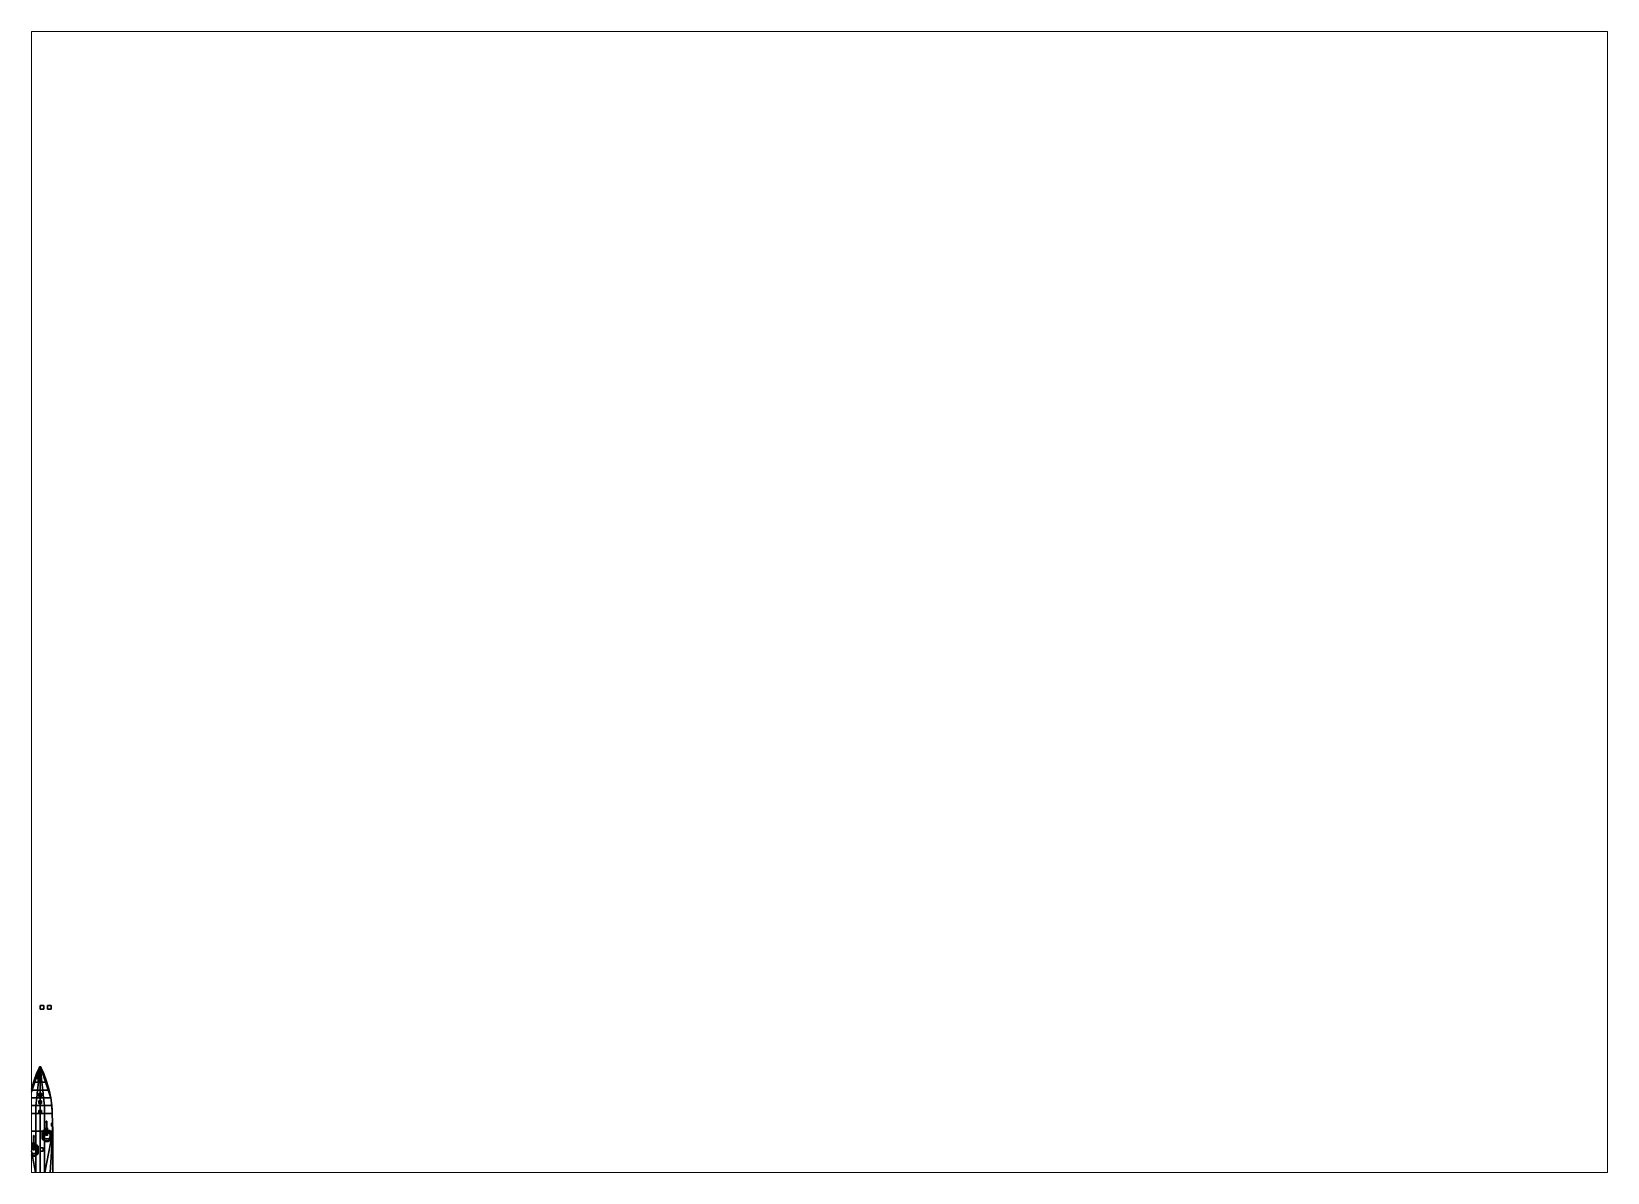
# Paper-space layout 'Layout1' of a CAD drawing. Header units: millimetres. Extents: x 28 to 251, y 20 to 181.
# The model-space entities are those that its viewports show. They can reach past a viewport. Long polylines and large blocks are cut down to what shows.
import ezdxf

# ---------------------------------------------------------------- set-up
doc = ezdxf.new("R2010")
doc.units = ezdxf.units.MM
for name, color, linetype in [('gun', 1, 'Continuous'), ('mooring_posts', 3, 'Continuous'), ('railings', 6, 'Continuous'), ('sleeve', 5, 'Continuous'), ('turret', 2, 'Continuous')]:
    doc.layers.add(name, color=color, linetype=linetype)

msp = doc.modelspace()

# ---------------------------------------------------------------- linework, layer by layer
for points in [[(1, 39.76, 29.6), (1, 39.76, 28.6), (0, 39.76, 28.6), (0, 39.76, 29.6)], [(1, 39.76, 28.6), (1, 38.76, 28.6), (0, 38.76, 28.6), (0, 39.76, 28.6)], [(0, 39.76, 28.6), (0, 38.76, 28.6), (0, 38.76, 29.6), (0, 39.76, 29.6)], [(0, 39.76, 29.6), (0, 38.76, 29.6), (1, 38.76, 29.6), (1, 39.76, 29.6)], [(0, 38.76, 29.6), (0, 38.76, 28.6), (1, 38.76, 28.6), (1, 38.76, 29.6)], [(1, 38.76, 29.6), (1, 38.76, 28.6), (1, 39.76, 28.6), (1, 39.76, 29.6)], [(3, 39.76, 28.6), (3, 38.76, 28.6), (2, 38.76, 28.6), (2, 39.76, 28.6)], [(2, 39.76, 28.6), (2, 38.76, 28.6), (3, 38.76, 28.6), (3, 39.76, 28.6)], [(0.9, 21.65, 2.7), (-0.9, 21.65, 2.7), (-1.82, 19.06, 2.54), (1.82, 19.06, 2.54)], [(-1.82, 19.06, 2.54), (-0.9, 21.65, 2.7), (-0.9, 21.65), (-1.82, 19.06)], [(0.31, 22.98, 2.79), (-0.31, 22.98, 2.79), (-0.9, 21.65, 2.7), (0.9, 21.65, 2.7)], [(-0.9, 21.65, 2.7), (-0.31, 22.98, 2.79), (-0.17, 22.25, 0.25), (-0.9, 21.65)], [(-0.9, 21.65), (-0.17, 22.25, 0.25), (-0.17, 21.65)], [(-0.9, 21.65), (-0.17, 21.65), (-0.47, 19.06, -0.87)], [(-0.71, 21.09, 4.74), (-0.67, 21.09, 4.78), (-0.67, 21.29, 4.78), (-0.71, 21.29, 4.74)], [(-0.67, 21.09, 4.7), (-0.71, 21.09, 4.74), (-0.71, 21.29, 4.74), (-0.67, 21.29, 4.7)], [(-0.67, 21.29, 4.78), (-0.63, 21.29, 4.74), (-0.67, 21.29, 4.7), (-0.71, 21.29, 4.74)], [(-0.67, 21.09, 4.78), (-0.63, 21.09, 4.74), (-0.63, 21.29, 4.74), (-0.67, 21.29, 4.78)], [(-0.63, 21.09, 4.74), (-0.67, 21.09, 4.7), (-0.67, 21.29, 4.7), (-0.63, 21.29, 4.74)], [(-0.47, 19.06, -0.87), (-0.17, 21.65), (0.17, 21.65), (0.47, 19.06, -0.87)], [(0.17, 23.22, 2.79), (-0.17, 23.22, 2.79), (-0.31, 22.98, 2.79), (0.31, 22.98, 2.79)], [(-0.31, 22.98, 2.79), (-0.17, 23.22, 2.79), (-0.17, 22.25, 0.25)], [(-0.17, 23.22, 2.79), (0.17, 23.22, 2.79), (0.17, 22.25, 0.25), (-0.17, 22.25, 0.25)], [(-0.17, 22.25, 0.25), (0.17, 22.25, 0.25), (0.17, 21.65), (-0.17, 21.65)], [(0, 23.16, 2.79), (-0.05, 23.11, 2.79), (-0.05, 23.11, 4.82), (0, 23.16, 4.82)], [(0, 23.06, 4.82), (0.05, 23.11, 4.82), (0, 23.16, 4.82), (-0.05, 23.11, 4.82)], [(-0.05, 23.11, 2.79), (0, 23.06, 2.79), (0, 23.06, 4.82), (-0.05, 23.11, 4.82)], [(-0.02, -11.06, 11.06), (0, -11.06, 11.08), (0, 23.06, 4.82), (-0.02, 23.09, 4.79)], [(0, -11.06, 11.04), (-0.02, -11.06, 11.06), (-0.02, 23.09, 4.79), (0, 23.06, 4.78)], [(0.05, 23.11, 2.79), (0, 23.16, 2.79), (0, 23.16, 4.82), (0.05, 23.11, 4.82)], [(0, 23.06, 2.79), (0.05, 23.11, 2.79), (0.05, 23.11, 4.82), (0, 23.06, 4.82)], [(0, -11.06, 11.08), (0.02, -11.06, 11.06), (0.02, 23.09, 4.79), (0, 23.06, 4.82)], [(0.02, -11.06, 11.06), (0, -11.06, 11.04), (0, 23.06, 4.78), (0.02, 23.09, 4.79)], [(0.17, 23.22, 2.79), (0.31, 22.98, 2.79), (0.17, 22.25, 0.25)], [(0.17, 22.25, 0.25), (0.31, 22.98, 2.79), (0.9, 21.65, 2.7), (0.9, 21.65)], [(0.17, 22.25, 0.25), (0.9, 21.65), (0.9, 21.65), (0.17, 21.65)], [(0.47, 19.06, -0.87), (0.17, 21.65), (0.9, 21.65), (1.82, 19.06)], [(1.82, 19.06), (0.9, 21.65), (0.9, 21.65, 2.7), (1.82, 19.06, 2.54)], [(1.82, 19.06, 2.54), (-1.82, 19.06, 2.54), (-2.42, 16.96, 2.4), (2.42, 16.96, 2.4)], [(-2.42, 16.96, 2.4), (-1.82, 19.06, 2.54), (-1.82, 19.06), (-2.42, 16.96)], [(-2.42, 16.96), (-1.82, 19.06), (-0.47, 19.06, -0.87), (-0.71, 16.96, -1.18)], [(-0.77, 20.36, 2.6), (-0.86, 20.2, 2.6), (-0.79, 20.2, 3.4), (-0.73, 20.3, 3.4)], [(-0.86, 20.2, 2.6), (-0.77, 20.04, 2.6), (-0.73, 20.1, 3.4), (-0.79, 20.2, 3.4)], [(-0.73, 20.1, 3.4), (-0.62, 20.3, 3.4), (-0.73, 20.3, 3.4), (-0.79, 20.2, 3.4)], [(-0.59, 20.36, 2.6), (-0.77, 20.36, 2.6), (-0.73, 20.3, 3.4), (-0.62, 20.3, 3.4)], [(-0.77, 20.04, 2.6), (-0.59, 20.04, 2.6), (-0.62, 20.1, 3.4), (-0.73, 20.1, 3.4)], [(-0.68, 20.28, 3.4), (-0.76, 20.2, 3.4), (-0.76, 20.2, 4.01), (-0.68, 20.28, 4.01)], [(-0.76, 20.2, 3.4), (-0.68, 20.12, 3.4), (-0.68, 20.12, 4.01), (-0.76, 20.2, 4.01)], [(-0.75, 20.2, 4.01), (-0.67, 20.12, 4.01), (-0.67, 20.46, 4.58), (-0.73, 20.46, 4.52)], [(-0.67, 20.28, 4.01), (-0.75, 20.2, 4.01), (-0.73, 20.46, 4.52), (-0.67, 20.46, 4.46)], [(-0.73, 20.46, 4.52), (-0.67, 20.46, 4.58), (-0.67, 21.09, 4.78), (-0.71, 21.09, 4.74)], [(-0.67, 20.46, 4.46), (-0.73, 20.46, 4.52), (-0.71, 21.09, 4.74), (-0.67, 21.09, 4.7)], [(-0.62, 20.1, 3.4), (-0.57, 20.2, 3.4), (-0.62, 20.3, 3.4), (-0.73, 20.1, 3.4)], [(-0.71, 16.96, -1.18), (-0.47, 19.06, -0.87), (0.47, 19.06, -0.87), (0.71, 16.96, -1.18)], [(-0.6, 20.2, 3.4), (-0.68, 20.28, 3.4), (-0.68, 20.28, 4.01), (-0.6, 20.2, 4.01)], [(-0.68, 20.12, 3.4), (-0.6, 20.2, 3.4), (-0.6, 20.2, 4.01), (-0.68, 20.12, 4.01)], [(-0.67, 20.46, 4.58), (-0.61, 20.46, 4.52), (-0.63, 21.09, 4.74), (-0.67, 21.09, 4.78)], [(-0.61, 20.46, 4.52), (-0.67, 20.46, 4.46), (-0.67, 21.09, 4.7), (-0.63, 21.09, 4.74)], [(-0.67, 20.12, 4.01), (-0.59, 20.2, 4.01), (-0.61, 20.46, 4.52), (-0.67, 20.46, 4.58)], [(-0.59, 20.2, 4.01), (-0.67, 20.28, 4.01), (-0.67, 20.46, 4.46), (-0.61, 20.46, 4.52)], [(-0.5, 20.2, 2.6), (-0.59, 20.36, 2.6), (-0.62, 20.3, 3.4), (-0.57, 20.2, 3.4)], [(-0.59, 20.04, 2.6), (-0.5, 20.2, 2.6), (-0.57, 20.2, 3.4), (-0.62, 20.1, 3.4)], [(0.71, 16.96, -1.18), (0.47, 19.06, -0.87), (1.82, 19.06), (2.42, 16.96)], [(2.42, 16.96), (1.82, 19.06), (1.82, 19.06, 2.54), (2.42, 16.96, 2.4)], [(3.15, 12.76, 2.14), (-3.15, 12.76, 2.14), (-3.27, 10.66, 2.01), (3.27, 10.66, 2.01)], [(-3.27, 10.66, 2.01), (-3.15, 12.76, 2.14), (-3.15, 12.76), (-3.27, 10.66)], [(-3.27, 10.66), (-3.15, 12.76), (-1.18, 12.76, -1.34), (-1.18, 10.66, -1.34)], [(2.86, 14.86, 2.24), (-2.86, 14.86, 2.24), (-3.15, 12.76, 2.14), (3.15, 12.76, 2.14)], [(-3.15, 12.76, 2.14), (-2.86, 14.86, 2.24), (-2.86, 14.86), (-3.15, 12.76)], [(-3.15, 12.76), (-2.86, 14.86), (-0.94, 14.86, -1.34), (-1.18, 12.76, -1.34)], [(2.42, 16.96, 2.4), (-2.42, 16.96, 2.4), (-2.86, 14.86, 2.24), (2.86, 14.86, 2.24)], [(-2.86, 14.86, 2.24), (-2.42, 16.96, 2.4), (-2.42, 16.96), (-2.86, 14.86)], [(-2.86, 14.86), (-2.42, 16.96), (-0.71, 16.96, -1.18), (-0.94, 14.86, -1.34)], [(-1.18, 12.76, -1.34), (-0.94, 14.86, -1.34), (0.94, 14.86, -1.34), (1.18, 12.76, -1.34)], [(-1.18, 10.66, -1.34), (-1.18, 12.76, -1.34), (1.18, 12.76, -1.34), (1.18, 10.66, -1.34)], [(-0.94, 14.86, -1.34), (-0.71, 16.96, -1.18), (0.71, 16.96, -1.18), (0.94, 14.86, -1.34)], [(-0.45, 15.29, 2.27), (-0.45, 15.29, 2.73), (-0.45, 16.03, 2.73), (-0.45, 16.03, 2.32)], [(-0.45, 16.03, 2.32), (-0.45, 16.03, 2.73), (-0.3, 16.03, 2.73), (-0.3, 16.03, 2.32)], [(-0.45, 15.29, 2.73), (-0.45, 15.4, 2.99), (-0.45, 15.92, 2.99), (-0.45, 16.03, 2.73)], [(-0.45, 16.03, 2.73), (-0.45, 15.92, 2.99), (-0.3, 15.92, 2.99), (-0.3, 16.03, 2.73)], [(-0.45, 15.4, 2.99), (-0.45, 15.66, 3.1), (-0.45, 15.66, 3.1), (-0.45, 15.92, 2.99)], [(-0.45, 15.92, 2.99), (-0.45, 15.66, 3.1), (-0.3, 15.66, 3.1), (-0.3, 15.92, 2.99)], [(-0.45, 15.66, 3.1), (-0.45, 15.4, 2.99), (-0.3, 15.4, 2.99), (-0.3, 15.66, 3.1)], [(-0.45, 15.4, 2.99), (-0.45, 15.29, 2.73), (-0.3, 15.29, 2.73), (-0.3, 15.4, 2.99)], [(-0.45, 15.29, 2.73), (-0.45, 15.29, 2.27), (-0.3, 15.29, 2.27), (-0.3, 15.29, 2.73)], [(0.4, 13.34, 2.4), (0.4, 14.1, 2.4), (-0.4, 14.1, 2.4), (-0.4, 13.34, 2.4)], [(-0.4, 14.1, 2.4), (-0.4, 14.1, 2.2), (-0.4, 13.34, 2.16), (-0.4, 13.34, 2.4)], [(0.4, 14.1, 2.4), (0.4, 14.1, 2.2), (-0.4, 14.1, 2.2), (-0.4, 14.1, 2.4)], [(-0.4, 13.34, 2.4), (-0.4, 13.34, 2.16), (0.4, 13.34, 2.16), (0.4, 13.34, 2.4)], [(-0.3, 15.29, 2.73), (-0.3, 15.29, 2.27), (-0.3, 16.03, 2.32), (-0.3, 16.03, 2.73)], [(-0.3, 15.4, 2.99), (-0.3, 15.29, 2.73), (-0.3, 16.03, 2.73), (-0.3, 15.92, 2.99)], [(-0.3, 15.66, 3.1), (-0.3, 15.4, 2.99), (-0.3, 15.92, 2.99), (-0.3, 15.66, 3.1)], [(-0.3, 15.83, 2.73), (-0.3, 15.78, 2.85), (0.3, 15.78, 2.85), (0.3, 15.83, 2.73)], [(-0.3, 15.78, 2.61), (-0.3, 15.83, 2.73), (0.3, 15.83, 2.73), (0.3, 15.78, 2.61)], [(-0.3, 15.78, 2.85), (-0.3, 15.66, 2.9), (0.3, 15.66, 2.9), (0.3, 15.78, 2.85)], [(-0.3, 15.66, 2.56), (-0.3, 15.78, 2.61), (0.3, 15.78, 2.61), (0.3, 15.66, 2.56)], [(-0.3, 15.66, 2.9), (-0.3, 15.54, 2.85), (0.3, 15.54, 2.85), (0.3, 15.66, 2.9)], [(-0.3, 15.54, 2.61), (-0.3, 15.66, 2.56), (0.3, 15.66, 2.56), (0.3, 15.54, 2.61)], [(-0.3, 15.54, 2.85), (-0.3, 15.49, 2.73), (0.3, 15.49, 2.73), (0.3, 15.54, 2.85)], [(-0.3, 15.49, 2.73), (-0.3, 15.54, 2.61), (0.3, 15.54, 2.61), (0.3, 15.49, 2.73)], [(0.3, 16.03, 2.73), (0.3, 15.92, 2.99), (0.45, 15.92, 2.99), (0.45, 16.03, 2.73)], [(0.3, 16.03, 2.32), (0.3, 16.03, 2.73), (0.45, 16.03, 2.73), (0.45, 16.03, 2.32)], [(0.3, 15.29, 2.27), (0.3, 15.29, 2.73), (0.3, 16.03, 2.73), (0.3, 16.03, 2.32)], [(0.3, 15.29, 2.73), (0.3, 15.4, 2.99), (0.3, 15.92, 2.99), (0.3, 16.03, 2.73)], [(0.3, 15.92, 2.99), (0.3, 15.66, 3.1), (0.45, 15.66, 3.1), (0.45, 15.92, 2.99)], [(0.3, 15.4, 2.99), (0.3, 15.66, 3.1), (0.3, 15.66, 3.1), (0.3, 15.92, 2.99)], [(0.3, 15.66, 3.1), (0.3, 15.4, 2.99), (0.45, 15.4, 2.99), (0.45, 15.66, 3.1)], [(0.3, 15.4, 2.99), (0.3, 15.29, 2.73), (0.45, 15.29, 2.73), (0.45, 15.4, 2.99)], [(0.3, 15.29, 2.73), (0.3, 15.29, 2.27), (0.45, 15.29, 2.27), (0.45, 15.29, 2.73)], [(0.4, 13.34, 2.16), (0.4, 14.1, 2.2), (0.4, 14.1, 2.4), (0.4, 13.34, 2.4)], [(0.45, 15.29, 2.73), (0.45, 15.29, 2.27), (0.45, 16.03, 2.32), (0.45, 16.03, 2.73)], [(0.45, 15.4, 2.99), (0.45, 15.29, 2.73), (0.45, 16.03, 2.73), (0.45, 15.92, 2.99)], [(0.45, 15.66, 3.1), (0.45, 15.4, 2.99), (0.45, 15.92, 2.99), (0.45, 15.66, 3.1)], [(0.94, 14.86, -1.34), (0.71, 16.96, -1.18), (2.42, 16.96), (2.86, 14.86)], [(1.18, 12.76, -1.34), (0.94, 14.86, -1.34), (2.86, 14.86), (3.15, 12.76)], [(1.18, 10.66, -1.34), (1.18, 12.76, -1.34), (3.15, 12.76), (3.27, 10.66)], [(2.86, 14.86), (2.42, 16.96), (2.42, 16.96, 2.4), (2.86, 14.86, 2.24)], [(3.15, 12.76), (2.86, 14.86), (2.86, 14.86, 2.24), (3.15, 12.76, 2.14)], [(3.27, 10.66), (3.15, 12.76), (3.15, 12.76, 2.14), (3.27, 10.66, 2.01)], [(3.27, 10.66, 2.01), (-3.27, 10.66, 2.01), (-3.37, 5.88, 2.01), (3.37, 5.88, 2.01)], [(-3.37, 5.88, 2.01), (-3.27, 10.66, 2.01), (-3.27, 10.66), (-3.37, 5.88)], [(-3.37, 5.88), (-3.27, 10.66), (-1.18, 10.66, -1.34), (-1.18, 5.88, -1.34)], [(-1.18, 5.88, -1.34), (-1.18, 10.66, -1.34), (1.18, 10.66, -1.34), (1.18, 5.88, -1.34)], [(0.4, 11.45, 2.26), (0.4, 11.45, 2.05), (-0.4, 11.45, 2.05), (-0.4, 11.45, 2.26)], [(-0.4, 11.45, 2.26), (-0.4, 11.45, 2.05), (-0.4, 10.69, 2.01), (-0.4, 10.69, 2.26)], [(0.4, 10.69, 2.26), (0.4, 11.45, 2.26), (-0.4, 11.45, 2.26), (-0.4, 10.69, 2.26)], [(-0.4, 10.69, 2.26), (-0.4, 10.69, 2.01), (0.4, 10.69, 2.01), (0.4, 10.69, 2.26)], [(0.4, 10.69, 2.01), (0.4, 11.45, 2.05), (0.4, 11.45, 2.26), (0.4, 10.69, 2.26)], [(1.18, 5.88, -1.34), (1.18, 10.66, -1.34), (3.27, 10.66), (3.37, 5.88)], [(3.37, 5.88), (3.27, 10.66), (3.27, 10.66, 2.01), (3.37, 5.88, 2.01)], [(3.37, 5.88, 2.01), (-3.37, 5.88, 2.01), (-1.24, -5.33, 2.01), (1.24, -5.33, 2.01)], [(-3.37, -8.88, 2.01), (-3.37, 5.88, 2.01), (-3.37, 5.88), (-3.37, -8.88)], [(-3.37, -8.88), (-3.37, 5.88), (-1.18, 5.88, -1.34), (-1.18, -8.88, -1.34)], [(-1.24, -5.33, 2.01), (-3.37, 5.88, 2.01), (-2.51, -7.88, 2.01), (-1.26, -7.19, 2.01)], [(-2.51, -7.88, 2.01), (-3.37, 5.88, 2.01), (-3.37, -8.88, 2.01), (-2.47, -8.88, 2.01)], [(-1.18, -8.88, -1.34), (-1.18, 5.88, -1.34), (1.18, 5.88, -1.34), (1.18, -8.88, -1.34)], [(0.9, 5.16, 2.01), (0.77, 4.68, 2.01), (0.77, 4.68, 2.36), (0.9, 5.16, 2.36)], [(0.77, 4.68, 2.01), (0.9, 4.2, 2.01), (0.9, 4.2, 2.36), (0.77, 4.68, 2.36)], [(1.25, 5.51, 2.01), (0.9, 5.16, 2.01), (0.9, 5.16, 2.36), (1.25, 5.51, 2.36)], [(1.18, -8.88, -1.34), (1.18, 5.88, -1.34), (3.37, 5.88), (3.37, -8.88)], [(2.51, -7.88, 2.01), (3.37, 5.88, 2.01), (1.24, -5.33, 2.01), (1.26, -7.19, 2.01)], [(1.73, 5.64, 2.01), (1.25, 5.51, 2.01), (1.25, 5.51, 2.36), (1.73, 5.64, 2.36)], [(2.21, 5.51, 2.01), (1.73, 5.64, 2.01), (1.73, 5.64, 2.36), (2.21, 5.51, 2.36)], [(2.56, 5.16, 2.01), (2.21, 5.51, 2.01), (2.21, 5.51, 2.36), (2.56, 5.16, 2.36)], [(3.37, -8.88, 2.01), (3.37, 5.88, 2.01), (2.51, -7.88, 2.01), (2.47, -8.88, 2.01)], [(2.69, 4.68, 2.01), (2.56, 5.16, 2.01), (2.56, 5.16, 2.36), (2.69, 4.68, 2.36)], [(2.56, 4.2, 2.01), (2.69, 4.68, 2.01), (2.69, 4.68, 2.36), (2.56, 4.2, 2.36)], [(3.37, -8.88), (3.37, 5.88), (3.37, 5.88, 2.01), (3.37, -8.88, 2.01)], [(-2.56, 1.23, 2.01), (-2.69, 0.75, 2.01), (-2.69, 0.75, 2.36), (-2.56, 1.23, 2.36)], [(-2.69, 0.75, 2.01), (-2.56, 0.27, 2.01), (-2.56, 0.27, 2.36), (-2.69, 0.75, 2.36)], [(-2.21, 1.58, 2.01), (-2.56, 1.23, 2.01), (-2.56, 1.23, 2.36), (-2.21, 1.58, 2.36)], [(-2.56, 0.27, 2.01), (-2.21, -0.08, 2.01), (-2.21, -0.08, 2.36), (-2.56, 0.27, 2.36)], [(-1.73, 1.71, 2.01), (-2.21, 1.58, 2.01), (-2.21, 1.58, 2.36), (-1.73, 1.71, 2.36)], [(-1.25, 1.58, 2.01), (-1.73, 1.71, 2.01), (-1.73, 1.71, 2.36), (-1.25, 1.58, 2.36)], [(-0.9, 1.23, 2.01), (-1.25, 1.58, 2.01), (-1.25, 1.58, 2.36), (-0.9, 1.23, 2.36)], [(-1.25, -0.08, 2.01), (-0.9, 0.27, 2.01), (-0.9, 0.27, 2.36), (-1.25, -0.08, 2.36)], [(-0.77, 0.75, 2.01), (-0.9, 1.23, 2.01), (-0.9, 1.23, 2.36), (-0.77, 0.75, 2.36)], [(-0.9, 0.27, 2.01), (-0.77, 0.75, 2.01), (-0.77, 0.75, 2.36), (-0.9, 0.27, 2.36)], [(0.8, 0.51, 2.26), (0.8, 1.39, 2.26), (0, 1.39, 2.26), (0, 0.51, 2.26)], [(0, 1.39, 2.26), (0, 1.39, 2.01), (0, 0.51, 2.01), (0, 0.51, 2.26)], [(0.8, 1.39, 2.26), (0.8, 1.39, 2.01), (0, 1.39, 2.01), (0, 1.39, 2.26)], [(0, 0.51, 2.26), (0, 0.51, 2.01), (0.8, 0.51, 2.01), (0.8, 0.51, 2.26)], [(0.8, 0.51, 2.01), (0.8, 1.39, 2.01), (0.8, 1.39, 2.26), (0.8, 0.51, 2.26)], [(0.9, 4.2, 2.01), (1.25, 3.85, 2.01), (1.25, 3.85, 2.36), (0.9, 4.2, 2.36)], [(1.25, 3.85, 2.01), (1.73, 3.72, 2.01), (1.73, 3.72, 2.36), (1.25, 3.85, 2.36)], [(1.73, 3.72, 2.01), (2.21, 3.85, 2.01), (2.21, 3.85, 2.36), (1.73, 3.72, 2.36)], [(2.21, 3.85, 2.01), (2.56, 4.2, 2.01), (2.56, 4.2, 2.36), (2.21, 3.85, 2.36)], [(-2.21, -0.08, 2.01), (-1.73, -0.21, 2.01), (-1.73, -0.21, 2.36), (-2.21, -0.08, 2.36)], [(-1.73, -0.21, 2.01), (-1.25, -0.08, 2.01), (-1.25, -0.08, 2.36), (-1.73, -0.21, 2.36)], [(-1.26, -7.19, 4.12), (-2.51, -7.88, 4.12), (2.51, -7.88, 4.12), (1.26, -7.19, 4.12)], [(-1.26, -7.19, 2.01), (-2.51, -7.88, 2.01), (-2.51, -7.88, 4.12), (-1.26, -7.19, 4.12)], [(-1.24, -5.33, 4.8), (-1.24, -5.33, 2.01), (-1.26, -7.19, 2.01), (-1.26, -7.19, 4.8)], [(1.26, -7.19, 4.8), (1.24, -5.33, 4.8), (-1.24, -5.33, 4.8), (-1.26, -7.19, 4.8)], [(-1, -5.39, 4.8), (-1.24, -5.33, 4.8), (-1.26, -7.19, 4.8), (-1, -7.11, 4.8)], [(-1, -7.11, 4.8), (-1.26, -7.19, 4.8), (1.26, -7.19, 4.8), (1, -7.11, 4.8)], [(-1.26, -7.19, 4.8), (-1.26, -7.19, 4.12), (1.26, -7.19, 4.12), (1.26, -7.19, 4.8)], [(1.24, -5.33, 4.8), (1.24, -5.33, 2.01), (-1.24, -5.33, 2.01), (-1.24, -5.33, 4.8)], [(1, -5.39, 4.8), (1.24, -5.33, 4.8), (-1.24, -5.33, 4.8), (-1, -5.39, 4.8)], [(-1, -5.39, 5.71), (-1, -5.39, 4.8), (-1, -7.11, 4.8), (-1, -7.11, 5.71)], [(1, -5.39, 5.71), (1, -5.39, 4.8), (-1, -5.39, 4.8), (-1, -5.39, 5.71)], [(1, -7.11, 5.71), (1, -5.39, 5.71), (-1, -5.39, 5.71), (-1, -7.11, 5.71)], [(-1, -7.11, 5.71), (-1, -7.11, 4.8), (1, -7.11, 4.8), (1, -7.11, 5.71)], [(1.26, -7.19, 4.8), (1.24, -5.33, 4.8), (1, -5.39, 4.8), (1, -7.11, 4.8)], [(1, -7.11, 4.8), (1, -5.39, 4.8), (1, -5.39, 5.71), (1, -7.11, 5.71)], [(1.26, -7.19, 2.01), (1.24, -5.33, 2.01), (1.24, -5.33, 4.8), (1.26, -7.19, 4.8)], [(2.51, -7.88, 4.12), (2.51, -7.88, 2.01), (1.26, -7.19, 2.01), (1.26, -7.19, 4.12)]]:
    msp.add_3dface(points)
at = {"layer": 'gun'}
for points in [[(1.63, 8.56, 3.13), (1.73, 8.56, 3.07), (1.73, 8.62, 3.13), (1.68, 8.62, 3.16)], [(1.63, 8.56, 3.25), (1.63, 8.56, 3.13), (1.68, 8.62, 3.16), (1.68, 8.62, 3.22)], [(1.63, 8.56, 3.13), (1.63, 8.56, 3.25), (1.68, 8.62, 3.22), (1.68, 8.62, 3.16)], [(1.73, 8.56, 3.07), (1.63, 8.56, 3.13), (1.68, 8.62, 3.16), (1.73, 8.62, 3.13)], [(1.73, 8.56, 3.31), (1.63, 8.56, 3.25), (1.68, 8.62, 3.22), (1.73, 8.62, 3.25)], [(1.63, 8.56, 3.25), (1.73, 8.56, 3.31), (1.73, 8.62, 3.25), (1.68, 8.62, 3.22)], [(1.63, 8.46, 3.13), (1.73, 8.46, 3.07), (1.73, 8.56, 3.07), (1.63, 8.56, 3.13)], [(1.73, 8.46, 3.07), (1.63, 8.46, 3.13), (1.63, 8.56, 3.13), (1.73, 8.56, 3.07)], [(1.73, 8.46, 3.31), (1.63, 8.46, 3.25), (1.63, 8.56, 3.25), (1.73, 8.56, 3.31)], [(1.63, 8.46, 3.25), (1.73, 8.46, 3.31), (1.73, 8.56, 3.31), (1.63, 8.56, 3.25)], [(1.73, 8.56, 3.07), (1.83, 8.56, 3.13), (1.78, 8.62, 3.16), (1.73, 8.62, 3.13)], [(1.83, 8.56, 3.13), (1.73, 8.56, 3.07), (1.73, 8.62, 3.13), (1.78, 8.62, 3.16)], [(1.83, 8.56, 3.25), (1.73, 8.56, 3.31), (1.73, 8.62, 3.25), (1.78, 8.62, 3.22)], [(1.73, 8.56, 3.31), (1.83, 8.56, 3.25), (1.78, 8.62, 3.22), (1.73, 8.62, 3.25)], [(1.73, 8.46, 3.07), (1.83, 8.46, 3.13), (1.83, 8.56, 3.13), (1.73, 8.56, 3.07)], [(1.83, 8.46, 3.13), (1.73, 8.46, 3.07), (1.73, 8.56, 3.07), (1.83, 8.56, 3.13)], [(1.83, 8.46, 3.25), (1.73, 8.46, 3.31), (1.73, 8.56, 3.31), (1.83, 8.56, 3.25)], [(1.73, 8.46, 3.31), (1.83, 8.46, 3.25), (1.83, 8.56, 3.25), (1.73, 8.56, 3.31)], [(1.83, 8.56, 3.13), (1.83, 8.56, 3.25), (1.78, 8.62, 3.22), (1.78, 8.62, 3.16)], [(1.83, 8.56, 3.25), (1.83, 8.56, 3.13), (1.78, 8.62, 3.16), (1.78, 8.62, 3.22)], [(-1.83, 4.63, 3.13), (-1.73, 4.63, 3.07), (-1.73, 4.69, 3.13), (-1.78, 4.69, 3.16)], [(-1.83, 4.63, 3.25), (-1.83, 4.63, 3.13), (-1.78, 4.69, 3.16), (-1.78, 4.69, 3.22)], [(-1.83, 4.63, 3.13), (-1.83, 4.63, 3.25), (-1.78, 4.69, 3.22), (-1.78, 4.69, 3.16)], [(-1.73, 4.63, 3.07), (-1.83, 4.63, 3.13), (-1.78, 4.69, 3.16), (-1.73, 4.69, 3.13)], [(-1.73, 4.63, 3.31), (-1.83, 4.63, 3.25), (-1.78, 4.69, 3.22), (-1.73, 4.69, 3.25)], [(-1.83, 4.63, 3.25), (-1.73, 4.63, 3.31), (-1.73, 4.69, 3.25), (-1.78, 4.69, 3.22)], [(-1.83, 4.53, 3.13), (-1.73, 4.53, 3.07), (-1.73, 4.63, 3.07), (-1.83, 4.63, 3.13)], [(-1.73, 4.53, 3.07), (-1.83, 4.53, 3.13), (-1.83, 4.63, 3.13), (-1.73, 4.63, 3.07)], [(-1.73, 4.53, 3.31), (-1.83, 4.53, 3.25), (-1.83, 4.63, 3.25), (-1.73, 4.63, 3.31)], [(-1.83, 4.53, 3.25), (-1.73, 4.53, 3.31), (-1.73, 4.63, 3.31), (-1.83, 4.63, 3.25)], [(-1.79, 4.45, 3.15), (-1.73, 4.45, 3.12), (-1.73, 4.53, 3.07), (-1.83, 4.53, 3.13)], [(-1.79, 4.45, 3.23), (-1.79, 4.45, 3.15), (-1.83, 4.53, 3.13), (-1.83, 4.53, 3.25)], [(-1.79, 4.45, 3.15), (-1.79, 4.45, 3.23), (-1.83, 4.53, 3.25), (-1.83, 4.53, 3.13)], [(-1.73, 4.45, 3.12), (-1.79, 4.45, 3.15), (-1.83, 4.53, 3.13), (-1.73, 4.53, 3.07)], [(-1.73, 4.45, 3.26), (-1.79, 4.45, 3.23), (-1.83, 4.53, 3.25), (-1.73, 4.53, 3.31)], [(-1.79, 4.45, 3.23), (-1.73, 4.45, 3.26), (-1.73, 4.53, 3.31), (-1.83, 4.53, 3.25)], [(-1.81, 4.3, 3.23), (-1.65, 4.3, 3.15), (-1.73, 4.3, 3.1), (-1.81, 4.3, 3.15)], [(-1.73, 4.28, 3.1), (-1.81, 4.28, 3.15), (-1.81, 4.3, 3.15), (-1.73, 4.3, 3.1)], [(-1.73, 4.3, 3.28), (-1.65, 4.3, 3.23), (-1.65, 4.3, 3.15), (-1.81, 4.3, 3.23)], [(-1.81, 4.28, 3.15), (-1.81, 4.28, 3.23), (-1.81, 4.3, 3.23), (-1.81, 4.3, 3.15)], [(-1.81, 4.28, 3.23), (-1.73, 4.28, 3.28), (-1.73, 4.3, 3.28), (-1.81, 4.3, 3.23)], [(-1.81, 4.28, 3.15), (-1.73, 4.28, 3.1), (-1.65, 4.28, 3.15), (-1.81, 4.28, 3.23)], [(-1.81, 4.28, 3.23), (-1.65, 4.28, 3.15), (-1.65, 4.28, 3.23), (-1.73, 4.28, 3.28)], [(-1.73, 4.39, 3.11), (-1.8, 4.39, 3.15), (-1.79, 4.45, 3.15), (-1.73, 4.45, 3.12)], [(-1.8, 4.39, 3.15), (-1.8, 4.39, 3.23), (-1.79, 4.45, 3.23), (-1.79, 4.45, 3.15)], [(-1.8, 4.39, 3.23), (-1.73, 4.39, 3.27), (-1.73, 4.45, 3.26), (-1.79, 4.45, 3.23)], [(-1.73, 4.3, 3.11), (-1.8, 4.3, 3.15), (-1.8, 4.39, 3.15), (-1.73, 4.39, 3.11)], [(-1.8, 4.3, 3.15), (-1.8, 4.3, 3.23), (-1.8, 4.39, 3.23), (-1.8, 4.39, 3.15)], [(-1.8, 4.3, 3.23), (-1.73, 4.3, 3.27), (-1.73, 4.39, 3.27), (-1.8, 4.39, 3.23)], [(-1.73, 1.42, 3.1), (-1.8, 1.42, 3.15), (-1.79, 4.28, 3.15), (-1.73, 4.28, 3.12)], [(-1.8, 1.42, 3.15), (-1.8, 1.42, 3.23), (-1.79, 4.28, 3.23), (-1.79, 4.28, 3.15)], [(-1.8, 1.42, 3.23), (-1.73, 1.42, 3.27), (-1.73, 4.28, 3.26), (-1.79, 4.28, 3.23)], [(-1.79, 4.45, 3.23), (-1.67, 4.45, 3.15), (-1.73, 4.45, 3.12), (-1.79, 4.45, 3.15)], [(-1.73, 4.45, 3.26), (-1.67, 4.45, 3.23), (-1.67, 4.45, 3.15), (-1.79, 4.45, 3.23)], [(-1.73, 4.63, 3.07), (-1.63, 4.63, 3.13), (-1.68, 4.69, 3.16), (-1.73, 4.69, 3.13)], [(-1.63, 4.63, 3.13), (-1.73, 4.63, 3.07), (-1.73, 4.69, 3.13), (-1.68, 4.69, 3.16)], [(-1.63, 4.63, 3.25), (-1.73, 4.63, 3.31), (-1.73, 4.69, 3.25), (-1.68, 4.69, 3.22)], [(-1.73, 4.63, 3.31), (-1.63, 4.63, 3.25), (-1.68, 4.69, 3.22), (-1.73, 4.69, 3.25)], [(-1.73, 4.53, 3.07), (-1.63, 4.53, 3.13), (-1.63, 4.63, 3.13), (-1.73, 4.63, 3.07)], [(-1.63, 4.53, 3.13), (-1.73, 4.53, 3.07), (-1.73, 4.63, 3.07), (-1.63, 4.63, 3.13)], [(-1.63, 4.53, 3.25), (-1.73, 4.53, 3.31), (-1.73, 4.63, 3.31), (-1.63, 4.63, 3.25)], [(-1.73, 4.53, 3.31), (-1.63, 4.53, 3.25), (-1.63, 4.63, 3.25), (-1.73, 4.63, 3.31)], [(-1.73, 4.45, 3.12), (-1.67, 4.45, 3.15), (-1.63, 4.53, 3.13), (-1.73, 4.53, 3.07)], [(-1.67, 4.45, 3.15), (-1.73, 4.45, 3.12), (-1.73, 4.53, 3.07), (-1.63, 4.53, 3.13)], [(-1.67, 4.45, 3.23), (-1.73, 4.45, 3.26), (-1.73, 4.53, 3.31), (-1.63, 4.53, 3.25)], [(-1.73, 4.45, 3.26), (-1.67, 4.45, 3.23), (-1.63, 4.53, 3.25), (-1.73, 4.53, 3.31)], [(-1.66, 4.39, 3.15), (-1.73, 4.39, 3.11), (-1.73, 4.45, 3.12), (-1.67, 4.45, 3.15)], [(-1.73, 4.39, 3.27), (-1.66, 4.39, 3.23), (-1.67, 4.45, 3.23), (-1.73, 4.45, 3.26)], [(-1.66, 4.3, 3.15), (-1.73, 4.3, 3.11), (-1.73, 4.39, 3.11), (-1.66, 4.39, 3.15)], [(-1.73, 4.3, 3.27), (-1.66, 4.3, 3.23), (-1.66, 4.39, 3.23), (-1.73, 4.39, 3.27)], [(-1.65, 4.28, 3.15), (-1.73, 4.28, 3.1), (-1.73, 4.3, 3.1), (-1.65, 4.3, 3.15)], [(-1.73, 4.28, 3.28), (-1.65, 4.28, 3.23), (-1.65, 4.3, 3.23), (-1.73, 4.3, 3.28)], [(-1.66, 1.42, 3.15), (-1.73, 1.42, 3.1), (-1.73, 4.28, 3.12), (-1.67, 4.28, 3.15)], [(-1.73, 1.42, 3.27), (-1.66, 1.42, 3.23), (-1.67, 4.28, 3.23), (-1.73, 4.28, 3.26)], [(-1.63, 4.63, 3.13), (-1.63, 4.63, 3.25), (-1.68, 4.69, 3.22), (-1.68, 4.69, 3.16)], [(-1.63, 4.63, 3.25), (-1.63, 4.63, 3.13), (-1.68, 4.69, 3.16), (-1.68, 4.69, 3.22)], [(-1.67, 4.45, 3.15), (-1.67, 4.45, 3.23), (-1.63, 4.53, 3.25), (-1.63, 4.53, 3.13)], [(-1.67, 4.45, 3.23), (-1.67, 4.45, 3.15), (-1.63, 4.53, 3.13), (-1.63, 4.53, 3.25)], [(-1.66, 4.39, 3.23), (-1.66, 4.39, 3.15), (-1.67, 4.45, 3.15), (-1.67, 4.45, 3.23)], [(-1.66, 1.42, 3.23), (-1.66, 1.42, 3.15), (-1.67, 4.28, 3.15), (-1.67, 4.28, 3.23)], [(-1.66, 4.3, 3.23), (-1.66, 4.3, 3.15), (-1.66, 4.39, 3.15), (-1.66, 4.39, 3.23)], [(-1.65, 4.28, 3.23), (-1.65, 4.28, 3.15), (-1.65, 4.3, 3.15), (-1.65, 4.3, 3.23)], [(1.67, 8.38, 3.15), (1.73, 8.38, 3.12), (1.73, 8.46, 3.07), (1.63, 8.46, 3.13)], [(1.67, 8.38, 3.23), (1.67, 8.38, 3.15), (1.63, 8.46, 3.13), (1.63, 8.46, 3.25)], [(1.67, 8.38, 3.15), (1.67, 8.38, 3.23), (1.63, 8.46, 3.25), (1.63, 8.46, 3.13)], [(1.73, 8.38, 3.12), (1.67, 8.38, 3.15), (1.63, 8.46, 3.13), (1.73, 8.46, 3.07)], [(1.73, 8.38, 3.26), (1.67, 8.38, 3.23), (1.63, 8.46, 3.25), (1.73, 8.46, 3.31)], [(1.67, 8.38, 3.23), (1.73, 8.38, 3.26), (1.73, 8.46, 3.31), (1.63, 8.46, 3.25)], [(1.65, 8.23, 3.23), (1.81, 8.23, 3.15), (1.73, 8.23, 3.1), (1.65, 8.23, 3.15)], [(1.73, 8.21, 3.1), (1.65, 8.21, 3.15), (1.65, 8.23, 3.15), (1.73, 8.23, 3.1)], [(1.73, 8.23, 3.28), (1.81, 8.23, 3.23), (1.81, 8.23, 3.15), (1.65, 8.23, 3.23)], [(1.65, 8.21, 3.15), (1.65, 8.21, 3.23), (1.65, 8.23, 3.23), (1.65, 8.23, 3.15)], [(1.65, 8.21, 3.23), (1.73, 8.21, 3.28), (1.73, 8.23, 3.28), (1.65, 8.23, 3.23)], [(1.65, 8.21, 3.15), (1.73, 8.21, 3.1), (1.81, 8.21, 3.15), (1.65, 8.21, 3.23)], [(1.65, 8.21, 3.23), (1.81, 8.21, 3.15), (1.81, 8.21, 3.23), (1.73, 8.21, 3.28)], [(1.73, 8.32, 3.11), (1.66, 8.32, 3.15), (1.67, 8.38, 3.15), (1.73, 8.38, 3.12)], [(1.66, 8.32, 3.15), (1.66, 8.32, 3.23), (1.67, 8.38, 3.23), (1.67, 8.38, 3.15)], [(1.66, 8.32, 3.23), (1.73, 8.32, 3.27), (1.73, 8.38, 3.26), (1.67, 8.38, 3.23)], [(1.73, 8.23, 3.11), (1.66, 8.23, 3.15), (1.66, 8.32, 3.15), (1.73, 8.32, 3.11)], [(1.66, 8.23, 3.15), (1.66, 8.23, 3.23), (1.66, 8.32, 3.23), (1.66, 8.32, 3.15)], [(1.66, 8.23, 3.23), (1.73, 8.23, 3.27), (1.73, 8.32, 3.27), (1.66, 8.32, 3.23)], [(1.73, 5.35, 3.1), (1.66, 5.35, 3.15), (1.67, 8.21, 3.15), (1.73, 8.21, 3.12)], [(1.66, 5.35, 3.15), (1.66, 5.35, 3.23), (1.67, 8.21, 3.23), (1.67, 8.21, 3.15)], [(1.66, 5.35, 3.23), (1.73, 5.35, 3.27), (1.73, 8.21, 3.26), (1.67, 8.21, 3.23)], [(1.67, 8.38, 3.23), (1.79, 8.38, 3.15), (1.73, 8.38, 3.12), (1.67, 8.38, 3.15)], [(1.73, 8.38, 3.26), (1.79, 8.38, 3.23), (1.79, 8.38, 3.15), (1.67, 8.38, 3.23)], [(1.73, 8.38, 3.12), (1.79, 8.38, 3.15), (1.83, 8.46, 3.13), (1.73, 8.46, 3.07)], [(1.79, 8.38, 3.15), (1.73, 8.38, 3.12), (1.73, 8.46, 3.07), (1.83, 8.46, 3.13)], [(1.79, 8.38, 3.23), (1.73, 8.38, 3.26), (1.73, 8.46, 3.31), (1.83, 8.46, 3.25)], [(1.73, 8.38, 3.26), (1.79, 8.38, 3.23), (1.83, 8.46, 3.25), (1.73, 8.46, 3.31)], [(1.8, 8.32, 3.15), (1.73, 8.32, 3.11), (1.73, 8.38, 3.12), (1.79, 8.38, 3.15)], [(1.73, 8.32, 3.27), (1.8, 8.32, 3.23), (1.79, 8.38, 3.23), (1.73, 8.38, 3.26)], [(1.8, 8.23, 3.15), (1.73, 8.23, 3.11), (1.73, 8.32, 3.11), (1.8, 8.32, 3.15)], [(1.73, 8.23, 3.27), (1.8, 8.23, 3.23), (1.8, 8.32, 3.23), (1.73, 8.32, 3.27)], [(1.81, 8.21, 3.15), (1.73, 8.21, 3.1), (1.73, 8.23, 3.1), (1.81, 8.23, 3.15)], [(1.73, 8.21, 3.28), (1.81, 8.21, 3.23), (1.81, 8.23, 3.23), (1.73, 8.23, 3.28)], [(1.8, 5.35, 3.15), (1.73, 5.35, 3.1), (1.73, 8.21, 3.12), (1.79, 8.21, 3.15)], [(1.73, 5.35, 3.27), (1.8, 5.35, 3.23), (1.79, 8.21, 3.23), (1.73, 8.21, 3.26)], [(1.79, 8.38, 3.15), (1.79, 8.38, 3.23), (1.83, 8.46, 3.25), (1.83, 8.46, 3.13)], [(1.79, 8.38, 3.23), (1.79, 8.38, 3.15), (1.83, 8.46, 3.13), (1.83, 8.46, 3.25)], [(1.8, 8.32, 3.23), (1.8, 8.32, 3.15), (1.79, 8.38, 3.15), (1.79, 8.38, 3.23)], [(1.8, 5.35, 3.23), (1.8, 5.35, 3.15), (1.79, 8.21, 3.15), (1.79, 8.21, 3.23)], [(1.8, 8.23, 3.23), (1.8, 8.23, 3.15), (1.8, 8.32, 3.15), (1.8, 8.32, 3.23)], [(1.81, 8.21, 3.23), (1.81, 8.21, 3.15), (1.81, 8.23, 3.15), (1.81, 8.23, 3.23)]]:
    msp.add_3dface(points, dxfattribs=at)
at = {"layer": 'mooring_posts'}
for points in [[(-3.16, 7.24, 2.15), (-3.19, 7.24, 2.21), (-3.19, 8.04, 2.21), (-3.16, 8.04, 2.15)], [(-3.19, 7.24, 2.21), (-3.16, 7.24, 2.27), (-3.16, 8.04, 2.27), (-3.19, 8.04, 2.21)], [(-3.1, 8.04, 2.12), (-3.16, 8.04, 2.15), (-3.19, 8.04, 2.21), (-3.04, 8.04, 2.15)], [(-3.04, 8.04, 2.15), (-3.19, 8.04, 2.21), (-3.16, 8.04, 2.27), (-3.01, 8.04, 2.21)], [(-3.1, 7.91, 2.42), (-3.16, 7.88, 2.42), (-3.19, 7.82, 2.42), (-3.04, 7.88, 2.42)], [(-3.16, 7.88, 2.01), (-3.19, 7.82, 2.01), (-3.19, 7.82, 2.42), (-3.16, 7.88, 2.42)], [(-3.04, 7.88, 2.42), (-3.19, 7.82, 2.42), (-3.16, 7.76, 2.42), (-3.01, 7.82, 2.42)], [(-3.19, 7.82, 2.01), (-3.16, 7.76, 2.01), (-3.16, 7.76, 2.42), (-3.19, 7.82, 2.42)], [(-3.1, 7.55, 2.42), (-3.16, 7.52, 2.42), (-3.19, 7.46, 2.42), (-3.04, 7.52, 2.42)], [(-3.16, 7.52, 2.01), (-3.19, 7.46, 2.01), (-3.19, 7.46, 2.42), (-3.16, 7.52, 2.42)], [(-3.04, 7.52, 2.42), (-3.19, 7.46, 2.42), (-3.16, 7.4, 2.42), (-3.01, 7.46, 2.42)], [(-3.19, 7.46, 2.01), (-3.16, 7.4, 2.01), (-3.16, 7.4, 2.42), (-3.19, 7.46, 2.42)], [(-3.19, 7.24, 2.21), (-3.04, 7.24, 2.27), (-3.1, 7.24, 2.3), (-3.16, 7.24, 2.27)], [(-3.16, 7.24, 2.15), (-3.01, 7.24, 2.21), (-3.04, 7.24, 2.27), (-3.19, 7.24, 2.21)], [(-3.1, 7.24, 2.12), (-3.16, 7.24, 2.15), (-3.16, 8.04, 2.15), (-3.1, 8.04, 2.12)], [(-3.16, 7.24, 2.27), (-3.1, 7.24, 2.3), (-3.1, 8.04, 2.3), (-3.16, 8.04, 2.27)], [(-3.01, 8.04, 2.21), (-3.16, 8.04, 2.27), (-3.1, 8.04, 2.3), (-3.04, 8.04, 2.27)], [(-3.1, 7.91, 2.01), (-3.16, 7.88, 2.01), (-3.16, 7.88, 2.42), (-3.1, 7.91, 2.42)], [(-3.01, 7.82, 2.42), (-3.16, 7.76, 2.42), (-3.1, 7.73, 2.42), (-3.04, 7.76, 2.42)], [(-3.16, 7.76, 2.01), (-3.1, 7.73, 2.01), (-3.1, 7.73, 2.42), (-3.16, 7.76, 2.42)], [(-3.1, 7.55, 2.01), (-3.16, 7.52, 2.01), (-3.16, 7.52, 2.42), (-3.1, 7.55, 2.42)], [(-3.01, 7.46, 2.42), (-3.16, 7.4, 2.42), (-3.1, 7.37, 2.42), (-3.04, 7.4, 2.42)], [(-3.16, 7.4, 2.01), (-3.1, 7.37, 2.01), (-3.1, 7.37, 2.42), (-3.16, 7.4, 2.42)], [(-3.1, 7.24, 2.12), (-3.04, 7.24, 2.15), (-3.01, 7.24, 2.21), (-3.16, 7.24, 2.15)], [(-3.04, 7.24, 2.15), (-3.1, 7.24, 2.12), (-3.1, 8.04, 2.12), (-3.04, 8.04, 2.15)], [(-3.1, 7.24, 2.3), (-3.04, 7.24, 2.27), (-3.04, 8.04, 2.27), (-3.1, 8.04, 2.3)], [(-3.04, 7.88, 2.01), (-3.1, 7.91, 2.01), (-3.1, 7.91, 2.42), (-3.04, 7.88, 2.42)], [(-3.1, 7.73, 2.01), (-3.04, 7.76, 2.01), (-3.04, 7.76, 2.42), (-3.1, 7.73, 2.42)], [(-3.04, 7.52, 2.01), (-3.1, 7.55, 2.01), (-3.1, 7.55, 2.42), (-3.04, 7.52, 2.42)], [(-3.1, 7.37, 2.01), (-3.04, 7.4, 2.01), (-3.04, 7.4, 2.42), (-3.1, 7.37, 2.42)], [(-3.01, 7.24, 2.21), (-3.04, 7.24, 2.15), (-3.04, 8.04, 2.15), (-3.01, 8.04, 2.21)], [(-3.04, 7.24, 2.27), (-3.01, 7.24, 2.21), (-3.01, 8.04, 2.21), (-3.04, 8.04, 2.27)], [(-3.01, 7.82, 2.01), (-3.04, 7.88, 2.01), (-3.04, 7.88, 2.42), (-3.01, 7.82, 2.42)], [(-3.04, 7.76, 2.01), (-3.01, 7.82, 2.01), (-3.01, 7.82, 2.42), (-3.04, 7.76, 2.42)], [(-3.01, 7.46, 2.01), (-3.04, 7.52, 2.01), (-3.04, 7.52, 2.42), (-3.01, 7.46, 2.42)], [(-3.04, 7.4, 2.01), (-3.01, 7.46, 2.01), (-3.01, 7.46, 2.42), (-3.04, 7.4, 2.42)], [(3.04, 7.24, 2.15), (3.01, 7.24, 2.21), (3.01, 8.04, 2.21), (3.04, 8.04, 2.15)], [(3.01, 7.24, 2.21), (3.04, 7.24, 2.27), (3.04, 8.04, 2.27), (3.01, 8.04, 2.21)], [(3.16, 8.04, 2.15), (3.01, 8.04, 2.21), (3.04, 8.04, 2.27), (3.19, 8.04, 2.21)], [(3.1, 8.04, 2.12), (3.04, 8.04, 2.15), (3.01, 8.04, 2.21), (3.16, 8.04, 2.15)], [(3.1, 7.91, 2.42), (3.04, 7.88, 2.42), (3.01, 7.82, 2.42), (3.16, 7.88, 2.42)], [(3.04, 7.88, 2.01), (3.01, 7.82, 2.01), (3.01, 7.82, 2.42), (3.04, 7.88, 2.42)], [(3.16, 7.88, 2.42), (3.01, 7.82, 2.42), (3.04, 7.76, 2.42), (3.19, 7.82, 2.42)], [(3.01, 7.82, 2.01), (3.04, 7.76, 2.01), (3.04, 7.76, 2.42), (3.01, 7.82, 2.42)], [(3.1, 7.55, 2.42), (3.04, 7.52, 2.42), (3.01, 7.46, 2.42), (3.16, 7.52, 2.42)], [(3.04, 7.52, 2.01), (3.01, 7.46, 2.01), (3.01, 7.46, 2.42), (3.04, 7.52, 2.42)], [(3.16, 7.52, 2.42), (3.01, 7.46, 2.42), (3.04, 7.4, 2.42), (3.19, 7.46, 2.42)], [(3.01, 7.46, 2.01), (3.04, 7.4, 2.01), (3.04, 7.4, 2.42), (3.01, 7.46, 2.42)], [(3.01, 7.24, 2.21), (3.16, 7.24, 2.27), (3.1, 7.24, 2.3), (3.04, 7.24, 2.27)], [(3.04, 7.24, 2.15), (3.19, 7.24, 2.21), (3.16, 7.24, 2.27), (3.01, 7.24, 2.21)], [(3.1, 7.24, 2.12), (3.04, 7.24, 2.15), (3.04, 8.04, 2.15), (3.1, 8.04, 2.12)], [(3.04, 7.24, 2.27), (3.1, 7.24, 2.3), (3.1, 8.04, 2.3), (3.04, 8.04, 2.27)], [(3.19, 8.04, 2.21), (3.04, 8.04, 2.27), (3.1, 8.04, 2.3), (3.16, 8.04, 2.27)], [(3.1, 7.91, 2.01), (3.04, 7.88, 2.01), (3.04, 7.88, 2.42), (3.1, 7.91, 2.42)], [(3.19, 7.82, 2.42), (3.04, 7.76, 2.42), (3.1, 7.73, 2.42), (3.16, 7.76, 2.42)], [(3.04, 7.76, 2.01), (3.1, 7.73, 2.01), (3.1, 7.73, 2.42), (3.04, 7.76, 2.42)], [(3.1, 7.55, 2.01), (3.04, 7.52, 2.01), (3.04, 7.52, 2.42), (3.1, 7.55, 2.42)], [(3.19, 7.46, 2.42), (3.04, 7.4, 2.42), (3.1, 7.37, 2.42), (3.16, 7.4, 2.42)], [(3.04, 7.4, 2.01), (3.1, 7.37, 2.01), (3.1, 7.37, 2.42), (3.04, 7.4, 2.42)], [(3.1, 7.24, 2.12), (3.16, 7.24, 2.15), (3.19, 7.24, 2.21), (3.04, 7.24, 2.15)], [(3.16, 7.24, 2.15), (3.1, 7.24, 2.12), (3.1, 8.04, 2.12), (3.16, 8.04, 2.15)], [(3.1, 7.24, 2.3), (3.16, 7.24, 2.27), (3.16, 8.04, 2.27), (3.1, 8.04, 2.3)], [(3.16, 7.88, 2.01), (3.1, 7.91, 2.01), (3.1, 7.91, 2.42), (3.16, 7.88, 2.42)], [(3.1, 7.73, 2.01), (3.16, 7.76, 2.01), (3.16, 7.76, 2.42), (3.1, 7.73, 2.42)], [(3.16, 7.52, 2.01), (3.1, 7.55, 2.01), (3.1, 7.55, 2.42), (3.16, 7.52, 2.42)], [(3.1, 7.37, 2.01), (3.16, 7.4, 2.01), (3.16, 7.4, 2.42), (3.1, 7.37, 2.42)], [(3.19, 7.24, 2.21), (3.16, 7.24, 2.15), (3.16, 8.04, 2.15), (3.19, 8.04, 2.21)], [(3.16, 7.24, 2.27), (3.19, 7.24, 2.21), (3.19, 8.04, 2.21), (3.16, 8.04, 2.27)], [(3.19, 7.82, 2.01), (3.16, 7.88, 2.01), (3.16, 7.88, 2.42), (3.19, 7.82, 2.42)], [(3.16, 7.76, 2.01), (3.19, 7.82, 2.01), (3.19, 7.82, 2.42), (3.16, 7.76, 2.42)], [(3.19, 7.46, 2.01), (3.16, 7.52, 2.01), (3.16, 7.52, 2.42), (3.19, 7.46, 2.42)], [(3.16, 7.4, 2.01), (3.19, 7.46, 2.01), (3.19, 7.46, 2.42), (3.16, 7.4, 2.42)]]:
    msp.add_3dface(points, dxfattribs=at)
at = {"layer": 'railings'}
for points in [[(-2.82, 15.03, 3.28), (-2.82, 15.03, 3.34), (-0.05, 23.11, 3.73), (-0.05, 23.11, 3.66)], [(-0.05, 23.11, 3.66), (-0.05, 23.11, 3.73), (-2.82, 15.03, 3.34), (-2.82, 15.03, 3.28)], [(0.05, 23.11, 3.66), (0.05, 23.11, 3.73), (2.82, 15.03, 3.34), (2.82, 15.03, 3.28)], [(2.82, 15.03, 3.28), (2.82, 15.03, 3.34), (0.05, 23.11, 3.73), (0.05, 23.11, 3.66)], [(-3.07, 13.32, 3.2), (-3.07, 13.32, 3.26), (-3.2, 11.76, 3.17), (-3.2, 11.76, 3.11)], [(-3.2, 11.76, 3.11), (-3.2, 11.76, 3.17), (-3.07, 13.32, 3.26), (-3.07, 13.32, 3.2)], [(-3.2, 11.76, 2.81), (-3.2, 11.76, 2.87), (-3.07, 13.32, 2.96), (-3.07, 13.32, 2.9)], [(-3.07, 13.32, 2.9), (-3.07, 13.32, 2.96), (-3.2, 11.76, 2.87), (-3.2, 11.76, 2.81)], [(-3.07, 13.32, 2.54), (-3.07, 13.32, 2.6), (-3.2, 11.76, 2.51), (-3.2, 11.76, 2.45)], [(-3.2, 11.76, 2.45), (-3.2, 11.76, 2.51), (-3.07, 13.32, 2.6), (-3.07, 13.32, 2.54)], [(-3.07, 13.32, 2.16), (-3.06, 13.4, 2.16), (-3.06, 13.4, 3.26), (-3.07, 13.32, 3.26)], [(-3.07, 13.32, 3.26), (-3.06, 13.4, 3.26), (-3.06, 13.4, 2.16), (-3.07, 13.32, 2.16)], [(-2.84, 14.95, 3.28), (-2.84, 14.95, 3.34), (-3.06, 13.4, 3.26), (-3.06, 13.4, 3.2)], [(-3.06, 13.4, 3.2), (-3.06, 13.4, 3.26), (-2.84, 14.95, 3.34), (-2.84, 14.95, 3.28)], [(-3.06, 13.4, 2.9), (-3.06, 13.4, 2.96), (-2.84, 14.95, 3.04), (-2.84, 14.95, 2.98)], [(-2.84, 14.95, 2.98), (-2.84, 14.95, 3.04), (-3.06, 13.4, 2.96), (-3.06, 13.4, 2.9)], [(-2.84, 14.95, 2.62), (-2.84, 14.95, 2.68), (-3.06, 13.4, 2.6), (-3.06, 13.4, 2.54)], [(-3.06, 13.4, 2.54), (-3.06, 13.4, 2.6), (-2.84, 14.95, 2.68), (-2.84, 14.95, 2.62)], [(-2.84, 14.95, 2.24), (-2.82, 15.03, 2.24), (-2.82, 15.03, 3.34), (-2.84, 14.95, 3.34)], [(-2.84, 14.95, 3.34), (-2.82, 15.03, 3.34), (-2.82, 15.03, 2.24), (-2.84, 14.95, 2.24)], [(2.84, 14.95, 2.24), (2.82, 15.03, 2.24), (2.82, 15.03, 3.34), (2.84, 14.95, 3.34)], [(2.84, 14.95, 3.34), (2.82, 15.03, 3.34), (2.82, 15.03, 2.24), (2.84, 14.95, 2.24)], [(3.06, 13.4, 2.54), (3.06, 13.4, 2.6), (2.84, 14.95, 2.68), (2.84, 14.95, 2.62)], [(2.84, 14.95, 2.62), (2.84, 14.95, 2.68), (3.06, 13.4, 2.6), (3.06, 13.4, 2.54)], [(2.84, 14.95, 2.98), (2.84, 14.95, 3.04), (3.06, 13.4, 2.96), (3.06, 13.4, 2.9)], [(3.06, 13.4, 2.9), (3.06, 13.4, 2.96), (2.84, 14.95, 3.04), (2.84, 14.95, 2.98)], [(3.06, 13.4, 3.2), (3.06, 13.4, 3.26), (2.84, 14.95, 3.34), (2.84, 14.95, 3.28)], [(2.84, 14.95, 3.28), (2.84, 14.95, 3.34), (3.06, 13.4, 3.26), (3.06, 13.4, 3.2)], [(3.07, 13.32, 3.26), (3.06, 13.4, 3.26), (3.06, 13.4, 2.16), (3.07, 13.32, 2.16)], [(3.07, 13.32, 2.16), (3.06, 13.4, 2.16), (3.06, 13.4, 3.26), (3.07, 13.32, 3.26)], [(3.2, 11.76, 2.45), (3.2, 11.76, 2.51), (3.07, 13.32, 2.6), (3.07, 13.32, 2.54)], [(3.07, 13.32, 2.54), (3.07, 13.32, 2.6), (3.2, 11.76, 2.51), (3.2, 11.76, 2.45)], [(3.07, 13.32, 2.9), (3.07, 13.32, 2.96), (3.2, 11.76, 2.87), (3.2, 11.76, 2.81)], [(3.2, 11.76, 2.81), (3.2, 11.76, 2.87), (3.07, 13.32, 2.96), (3.07, 13.32, 2.9)], [(3.2, 11.76, 3.11), (3.2, 11.76, 3.17), (3.07, 13.32, 3.26), (3.07, 13.32, 3.2)], [(3.07, 13.32, 3.2), (3.07, 13.32, 3.26), (3.2, 11.76, 3.17), (3.2, 11.76, 3.11)], [(-3.34, 7.24, 3.05), (-3.34, 7.24, 3.11), (-3.3, 8.69, 3.11), (-3.3, 8.69, 3.05)], [(-3.3, 8.69, 3.05), (-3.3, 8.69, 3.11), (-3.34, 7.24, 3.11), (-3.34, 7.24, 3.05)], [(-3.3, 8.69, 2.75), (-3.3, 8.69, 2.81), (-3.34, 7.24, 2.81), (-3.34, 7.24, 2.75)], [(-3.34, 7.24, 2.75), (-3.34, 7.24, 2.81), (-3.3, 8.69, 2.81), (-3.3, 8.69, 2.75)], [(-3.34, 7.24, 2.39), (-3.34, 7.24, 2.45), (-3.3, 8.69, 2.45), (-3.3, 8.69, 2.39)], [(-3.3, 8.69, 2.39), (-3.3, 8.69, 2.45), (-3.34, 7.24, 2.45), (-3.34, 7.24, 2.39)], [(-3.27, 10.23, 3.05), (-3.27, 10.23, 3.11), (-3.3, 8.77, 3.11), (-3.3, 8.77, 3.05)], [(-3.3, 8.77, 3.05), (-3.3, 8.77, 3.11), (-3.27, 10.23, 3.11), (-3.27, 10.23, 3.05)], [(-3.3, 8.77, 2.75), (-3.3, 8.77, 2.81), (-3.27, 10.23, 2.81), (-3.27, 10.23, 2.75)], [(-3.27, 10.23, 2.75), (-3.27, 10.23, 2.81), (-3.3, 8.77, 2.81), (-3.3, 8.77, 2.75)], [(-3.27, 10.23, 2.39), (-3.27, 10.23, 2.45), (-3.3, 8.77, 2.45), (-3.3, 8.77, 2.39)], [(-3.3, 8.77, 2.39), (-3.3, 8.77, 2.45), (-3.27, 10.23, 2.45), (-3.27, 10.23, 2.39)], [(-3.3, 8.69, 2.01), (-3.3, 8.77, 2.01), (-3.3, 8.77, 3.11), (-3.3, 8.69, 3.11)], [(-3.3, 8.69, 3.11), (-3.3, 8.77, 3.11), (-3.3, 8.77, 2.01), (-3.3, 8.69, 2.01)], [(-3.27, 10.31, 3.05), (-3.27, 10.31, 3.11), (-3.21, 11.68, 3.17), (-3.21, 11.68, 3.11)], [(-3.21, 11.68, 3.11), (-3.21, 11.68, 3.17), (-3.27, 10.31, 3.11), (-3.27, 10.31, 3.05)], [(-3.27, 10.31, 2.75), (-3.27, 10.31, 2.81), (-3.21, 11.68, 2.87), (-3.21, 11.68, 2.81)], [(-3.21, 11.68, 2.81), (-3.21, 11.68, 2.87), (-3.27, 10.31, 2.81), (-3.27, 10.31, 2.75)], [(-3.21, 11.68, 2.45), (-3.21, 11.68, 2.51), (-3.27, 10.31, 2.45), (-3.27, 10.31, 2.39)], [(-3.27, 10.31, 2.39), (-3.27, 10.31, 2.45), (-3.21, 11.68, 2.51), (-3.21, 11.68, 2.45)], [(-3.27, 10.23, 3.11), (-3.27, 10.31, 3.11), (-3.27, 10.31, 2.01), (-3.27, 10.23, 2.01)], [(-3.27, 10.23, 2.01), (-3.27, 10.31, 2.01), (-3.27, 10.31, 3.11), (-3.27, 10.23, 3.11)], [(-3.21, 11.68, 2.07), (-3.2, 11.76, 2.07), (-3.2, 11.76, 3.17), (-3.21, 11.68, 3.17)], [(-3.21, 11.68, 3.17), (-3.2, 11.76, 3.17), (-3.2, 11.76, 2.07), (-3.21, 11.68, 2.07)], [(3.21, 11.68, 3.17), (3.2, 11.76, 3.17), (3.2, 11.76, 2.07), (3.21, 11.68, 2.07)], [(3.21, 11.68, 2.07), (3.2, 11.76, 2.07), (3.2, 11.76, 3.17), (3.21, 11.68, 3.17)], [(3.27, 10.31, 2.39), (3.27, 10.31, 2.45), (3.21, 11.68, 2.51), (3.21, 11.68, 2.45)], [(3.21, 11.68, 2.45), (3.21, 11.68, 2.51), (3.27, 10.31, 2.45), (3.27, 10.31, 2.39)], [(3.21, 11.68, 2.81), (3.21, 11.68, 2.87), (3.27, 10.31, 2.81), (3.27, 10.31, 2.75)], [(3.27, 10.31, 2.75), (3.27, 10.31, 2.81), (3.21, 11.68, 2.87), (3.21, 11.68, 2.81)], [(3.27, 10.31, 3.05), (3.27, 10.31, 3.11), (3.21, 11.68, 3.17), (3.21, 11.68, 3.11)], [(3.21, 11.68, 3.11), (3.21, 11.68, 3.17), (3.27, 10.31, 3.11), (3.27, 10.31, 3.05)], [(3.27, 10.23, 3.11), (3.27, 10.31, 3.11), (3.27, 10.31, 2.01), (3.27, 10.23, 2.01)], [(3.27, 10.23, 2.01), (3.27, 10.31, 2.01), (3.27, 10.31, 3.11), (3.27, 10.23, 3.11)], [(3.3, 8.77, 2.39), (3.3, 8.77, 2.45), (3.27, 10.23, 2.45), (3.27, 10.23, 2.39)], [(3.27, 10.23, 2.39), (3.27, 10.23, 2.45), (3.3, 8.77, 2.45), (3.3, 8.77, 2.39)], [(3.27, 10.23, 2.75), (3.27, 10.23, 2.81), (3.3, 8.77, 2.81), (3.3, 8.77, 2.75)], [(3.3, 8.77, 2.75), (3.3, 8.77, 2.81), (3.27, 10.23, 2.81), (3.27, 10.23, 2.75)], [(3.3, 8.77, 3.05), (3.3, 8.77, 3.11), (3.27, 10.23, 3.11), (3.27, 10.23, 3.05)], [(3.27, 10.23, 3.05), (3.27, 10.23, 3.11), (3.3, 8.77, 3.11), (3.3, 8.77, 3.05)], [(3.3, 8.69, 2.01), (3.3, 8.77, 2.01), (3.3, 8.77, 3.11), (3.3, 8.69, 3.11)], [(3.3, 8.69, 3.11), (3.3, 8.77, 3.11), (3.3, 8.77, 2.01), (3.3, 8.69, 2.01)], [(3.3, 8.69, 2.39), (3.3, 8.69, 2.45), (3.34, 7.24, 2.45), (3.34, 7.24, 2.39)], [(3.34, 7.24, 2.39), (3.34, 7.24, 2.45), (3.3, 8.69, 2.45), (3.3, 8.69, 2.39)], [(3.34, 7.24, 2.75), (3.34, 7.24, 2.81), (3.3, 8.69, 2.81), (3.3, 8.69, 2.75)], [(3.3, 8.69, 2.75), (3.3, 8.69, 2.81), (3.34, 7.24, 2.81), (3.34, 7.24, 2.75)], [(3.3, 8.69, 3.05), (3.3, 8.69, 3.11), (3.34, 7.24, 3.11), (3.34, 7.24, 3.05)], [(3.34, 7.24, 3.05), (3.34, 7.24, 3.11), (3.3, 8.69, 3.11), (3.3, 8.69, 3.05)], [(-3.37, 4.55, 3.05), (-3.37, 4.55, 3.11), (-3.36, 5.97, 3.11), (-3.36, 5.97, 3.05)], [(-3.36, 5.97, 3.05), (-3.36, 5.97, 3.11), (-3.37, 4.55, 3.11), (-3.37, 4.55, 3.05)], [(-3.36, 5.97, 2.75), (-3.36, 5.97, 2.81), (-3.37, 4.55, 2.81), (-3.37, 4.55, 2.75)], [(-3.37, 4.55, 2.75), (-3.37, 4.55, 2.81), (-3.36, 5.97, 2.81), (-3.36, 5.97, 2.75)], [(-3.37, 4.55, 2.39), (-3.37, 4.55, 2.45), (-3.36, 5.97, 2.45), (-3.36, 5.97, 2.39)], [(-3.36, 5.97, 2.39), (-3.36, 5.97, 2.45), (-3.37, 4.55, 2.45), (-3.37, 4.55, 2.39)], [(-3.37, 4.47, 3.11), (-3.37, 4.55, 3.11), (-3.37, 4.55, 2.01), (-3.37, 4.47, 2.01)], [(-3.37, 4.47, 2.01), (-3.37, 4.55, 2.01), (-3.37, 4.55, 3.11), (-3.37, 4.47, 3.11)], [(-3.37, 4.47, 3.05), (-3.37, 4.47, 3.11), (-3.37, 3.03, 3.11), (-3.37, 3.03, 3.05)], [(-3.37, 3.03, 3.05), (-3.37, 3.03, 3.11), (-3.37, 4.47, 3.11), (-3.37, 4.47, 3.05)], [(-3.37, 3.03, 2.75), (-3.37, 3.03, 2.81), (-3.37, 4.47, 2.81), (-3.37, 4.47, 2.75)], [(-3.37, 4.47, 2.75), (-3.37, 4.47, 2.81), (-3.37, 3.03, 2.81), (-3.37, 3.03, 2.75)], [(-3.37, 4.47, 2.39), (-3.37, 4.47, 2.45), (-3.37, 3.03, 2.45), (-3.37, 3.03, 2.39)], [(-3.37, 3.03, 2.39), (-3.37, 3.03, 2.45), (-3.37, 4.47, 2.45), (-3.37, 4.47, 2.39)], [(-3.34, 7.16, 3.05), (-3.34, 7.16, 3.11), (-3.36, 6.05, 3.11), (-3.36, 6.05, 3.05)], [(-3.36, 6.05, 3.05), (-3.36, 6.05, 3.11), (-3.34, 7.16, 3.11), (-3.34, 7.16, 3.05)], [(-3.36, 6.05, 2.75), (-3.36, 6.05, 2.81), (-3.34, 7.16, 2.81), (-3.34, 7.16, 2.75)], [(-3.34, 7.16, 2.75), (-3.34, 7.16, 2.81), (-3.36, 6.05, 2.81), (-3.36, 6.05, 2.75)], [(-3.34, 7.16, 2.39), (-3.34, 7.16, 2.45), (-3.36, 6.05, 2.45), (-3.36, 6.05, 2.39)], [(-3.36, 6.05, 2.39), (-3.36, 6.05, 2.45), (-3.34, 7.16, 2.45), (-3.34, 7.16, 2.39)], [(-3.36, 5.97, 2.01), (-3.36, 6.05, 2.01), (-3.36, 6.05, 3.11), (-3.36, 5.97, 3.11)], [(-3.36, 5.97, 3.11), (-3.36, 6.05, 3.11), (-3.36, 6.05, 2.01), (-3.36, 5.97, 2.01)], [(-3.34, 7.16, 3.11), (-3.34, 7.24, 3.11), (-3.34, 7.24, 2.01), (-3.34, 7.16, 2.01)], [(-3.34, 7.16, 2.01), (-3.34, 7.24, 2.01), (-3.34, 7.24, 3.11), (-3.34, 7.16, 3.11)], [(3.34, 7.16, 3.11), (3.34, 7.24, 3.11), (3.34, 7.24, 2.01), (3.34, 7.16, 2.01)], [(3.34, 7.16, 2.01), (3.34, 7.24, 2.01), (3.34, 7.24, 3.11), (3.34, 7.16, 3.11)], [(3.36, 6.05, 2.39), (3.36, 6.05, 2.45), (3.34, 7.16, 2.45), (3.34, 7.16, 2.39)], [(3.34, 7.16, 2.39), (3.34, 7.16, 2.45), (3.36, 6.05, 2.45), (3.36, 6.05, 2.39)], [(3.34, 7.16, 2.75), (3.34, 7.16, 2.81), (3.36, 6.05, 2.81), (3.36, 6.05, 2.75)], [(3.36, 6.05, 2.75), (3.36, 6.05, 2.81), (3.34, 7.16, 2.81), (3.34, 7.16, 2.75)], [(3.36, 6.05, 3.05), (3.36, 6.05, 3.11), (3.34, 7.16, 3.11), (3.34, 7.16, 3.05)], [(3.34, 7.16, 3.05), (3.34, 7.16, 3.11), (3.36, 6.05, 3.11), (3.36, 6.05, 3.05)], [(3.36, 5.97, 2.01), (3.36, 6.05, 2.01), (3.36, 6.05, 3.11), (3.36, 5.97, 3.11)], [(3.36, 5.97, 3.11), (3.36, 6.05, 3.11), (3.36, 6.05, 2.01), (3.36, 5.97, 2.01)], [(3.36, 5.97, 2.39), (3.36, 5.97, 2.45), (3.37, 4.55, 2.45), (3.37, 4.55, 2.39)], [(3.37, 4.55, 2.39), (3.37, 4.55, 2.45), (3.36, 5.97, 2.45), (3.36, 5.97, 2.39)], [(3.37, 4.55, 2.75), (3.37, 4.55, 2.81), (3.36, 5.97, 2.81), (3.36, 5.97, 2.75)], [(3.36, 5.97, 2.75), (3.36, 5.97, 2.81), (3.37, 4.55, 2.81), (3.37, 4.55, 2.75)], [(3.36, 5.97, 3.05), (3.36, 5.97, 3.11), (3.37, 4.55, 3.11), (3.37, 4.55, 3.05)], [(3.37, 4.55, 3.05), (3.37, 4.55, 3.11), (3.36, 5.97, 3.11), (3.36, 5.97, 3.05)], [(3.37, 4.47, 3.11), (3.37, 4.55, 3.11), (3.37, 4.55, 2.01), (3.37, 4.47, 2.01)], [(3.37, 4.47, 2.01), (3.37, 4.55, 2.01), (3.37, 4.55, 3.11), (3.37, 4.47, 3.11)], [(3.37, 3.03, 2.39), (3.37, 3.03, 2.45), (3.37, 4.47, 2.45), (3.37, 4.47, 2.39)], [(3.37, 4.47, 2.39), (3.37, 4.47, 2.45), (3.37, 3.03, 2.45), (3.37, 3.03, 2.39)], [(3.37, 4.47, 2.75), (3.37, 4.47, 2.81), (3.37, 3.03, 2.81), (3.37, 3.03, 2.75)], [(3.37, 3.03, 2.75), (3.37, 3.03, 2.81), (3.37, 4.47, 2.81), (3.37, 4.47, 2.75)], [(3.37, 3.03, 3.05), (3.37, 3.03, 3.11), (3.37, 4.47, 3.11), (3.37, 4.47, 3.05)], [(3.37, 4.47, 3.05), (3.37, 4.47, 3.11), (3.37, 3.03, 3.11), (3.37, 3.03, 3.05)], [(-3.37, 2.95, 2.01), (-3.37, 3.03, 2.01), (-3.37, 3.03, 3.11), (-3.37, 2.95, 3.11)], [(-3.37, 2.95, 3.11), (-3.37, 3.03, 3.11), (-3.37, 3.03, 2.01), (-3.37, 2.95, 2.01)], [(-3.37, 1.55, 3.05), (-3.37, 1.55, 3.11), (-3.37, 2.95, 3.11), (-3.37, 2.95, 3.05)], [(-3.37, 2.95, 3.05), (-3.37, 2.95, 3.11), (-3.37, 1.55, 3.11), (-3.37, 1.55, 3.05)], [(-3.37, 2.95, 2.75), (-3.37, 2.95, 2.81), (-3.37, 1.55, 2.81), (-3.37, 1.55, 2.75)], [(-3.37, 1.55, 2.75), (-3.37, 1.55, 2.81), (-3.37, 2.95, 2.81), (-3.37, 2.95, 2.75)], [(-3.37, 1.55, 2.39), (-3.37, 1.55, 2.45), (-3.37, 2.95, 2.45), (-3.37, 2.95, 2.39)], [(-3.37, 2.95, 2.39), (-3.37, 2.95, 2.45), (-3.37, 1.55, 2.45), (-3.37, 1.55, 2.39)], [(-3.37, 1.47, 3.11), (-3.37, 1.55, 3.11), (-3.37, 1.55, 2.01), (-3.37, 1.47, 2.01)], [(-3.37, 1.47, 2.01), (-3.37, 1.55, 2.01), (-3.37, 1.55, 3.11), (-3.37, 1.47, 3.11)], [(-3.37, 1.47, 3.05), (-3.37, 1.47, 3.11), (-3.37, 0.08, 3.11), (-3.37, 0.08, 3.05)], [(-3.37, 0.08, 3.05), (-3.37, 0.08, 3.11), (-3.37, 1.47, 3.11), (-3.37, 1.47, 3.05)], [(-3.37, 1.47, 2.75), (-3.37, 1.47, 2.81), (-3.37, 0.08, 2.81), (-3.37, 0.08, 2.75)], [(-3.37, 0.08, 2.75), (-3.37, 0.08, 2.81), (-3.37, 1.47, 2.81), (-3.37, 1.47, 2.75)], [(-3.37, 0.08, 2.39), (-3.37, 0.08, 2.45), (-3.37, 1.47, 2.45), (-3.37, 1.47, 2.39)], [(-3.37, 1.47, 2.39), (-3.37, 1.47, 2.45), (-3.37, 0.08, 2.45), (-3.37, 0.08, 2.39)], [(-3.37, 0, 2.01), (-3.37, 0.08, 2.01), (-3.37, 0.08, 3.11), (-3.37, 0, 3.11)], [(-3.37, 0, 3.11), (-3.37, 0.08, 3.11), (-3.37, 0.08, 2.01), (-3.37, 0, 2.01)], [(-3.37, -1.52, 3.05), (-3.37, -1.52, 3.11), (-3.37, 0, 3.11), (-3.37, 0, 3.05)], [(-3.37, 0, 3.05), (-3.37, 0, 3.11), (-3.37, -1.52, 3.11), (-3.37, -1.52, 3.05)], [(-3.37, 0, 2.75), (-3.37, 0, 2.81), (-3.37, -1.52, 2.81), (-3.37, -1.52, 2.75)], [(-3.37, -1.52, 2.75), (-3.37, -1.52, 2.81), (-3.37, 0, 2.81), (-3.37, 0, 2.75)], [(-3.37, -1.52, 2.39), (-3.37, -1.52, 2.45), (-3.37, 0, 2.45), (-3.37, 0, 2.39)], [(-3.37, 0, 2.39), (-3.37, 0, 2.45), (-3.37, -1.52, 2.45), (-3.37, -1.52, 2.39)], [(3.37, 2.95, 2.01), (3.37, 3.03, 2.01), (3.37, 3.03, 3.11), (3.37, 2.95, 3.11)], [(3.37, 2.95, 3.11), (3.37, 3.03, 3.11), (3.37, 3.03, 2.01), (3.37, 2.95, 2.01)], [(3.37, 2.95, 2.39), (3.37, 2.95, 2.45), (3.37, 1.55, 2.45), (3.37, 1.55, 2.39)], [(3.37, 1.55, 2.39), (3.37, 1.55, 2.45), (3.37, 2.95, 2.45), (3.37, 2.95, 2.39)], [(3.37, 1.55, 2.75), (3.37, 1.55, 2.81), (3.37, 2.95, 2.81), (3.37, 2.95, 2.75)], [(3.37, 2.95, 2.75), (3.37, 2.95, 2.81), (3.37, 1.55, 2.81), (3.37, 1.55, 2.75)], [(3.37, 2.95, 3.05), (3.37, 2.95, 3.11), (3.37, 1.55, 3.11), (3.37, 1.55, 3.05)], [(3.37, 1.55, 3.05), (3.37, 1.55, 3.11), (3.37, 2.95, 3.11), (3.37, 2.95, 3.05)], [(3.37, 1.47, 3.11), (3.37, 1.55, 3.11), (3.37, 1.55, 2.01), (3.37, 1.47, 2.01)], [(3.37, 1.47, 2.01), (3.37, 1.55, 2.01), (3.37, 1.55, 3.11), (3.37, 1.47, 3.11)], [(3.37, 1.47, 2.39), (3.37, 1.47, 2.45), (3.37, 0.08, 2.45), (3.37, 0.08, 2.39)], [(3.37, 0.08, 2.39), (3.37, 0.08, 2.45), (3.37, 1.47, 2.45), (3.37, 1.47, 2.39)], [(3.37, 0.08, 2.75), (3.37, 0.08, 2.81), (3.37, 1.47, 2.81), (3.37, 1.47, 2.75)], [(3.37, 1.47, 2.75), (3.37, 1.47, 2.81), (3.37, 0.08, 2.81), (3.37, 0.08, 2.75)], [(3.37, 1.47, 3.05), (3.37, 1.47, 3.11), (3.37, 0.08, 3.11), (3.37, 0.08, 3.05)], [(3.37, 0.08, 3.05), (3.37, 0.08, 3.11), (3.37, 1.47, 3.11), (3.37, 1.47, 3.05)], [(3.37, 0, 2.01), (3.37, 0.08, 2.01), (3.37, 0.08, 3.11), (3.37, 0, 3.11)], [(3.37, 0, 3.11), (3.37, 0.08, 3.11), (3.37, 0.08, 2.01), (3.37, 0, 2.01)], [(3.37, 0, 2.39), (3.37, 0, 2.45), (3.37, -1.52, 2.45), (3.37, -1.52, 2.39)], [(3.37, -1.52, 2.39), (3.37, -1.52, 2.45), (3.37, 0, 2.45), (3.37, 0, 2.39)], [(3.37, -1.52, 2.75), (3.37, -1.52, 2.81), (3.37, 0, 2.81), (3.37, 0, 2.75)], [(3.37, 0, 2.75), (3.37, 0, 2.81), (3.37, -1.52, 2.81), (3.37, -1.52, 2.75)], [(3.37, 0, 3.05), (3.37, 0, 3.11), (3.37, -1.52, 3.11), (3.37, -1.52, 3.05)], [(3.37, -1.52, 3.05), (3.37, -1.52, 3.11), (3.37, 0, 3.11), (3.37, 0, 3.05)], [(-3.37, -1.6, 3.11), (-3.37, -1.52, 3.11), (-3.37, -1.52, 2.01), (-3.37, -1.6, 2.01)], [(-3.37, -1.6, 2.01), (-3.37, -1.52, 2.01), (-3.37, -1.52, 3.11), (-3.37, -1.6, 3.11)], [(-3.37, -1.6, 3.05), (-3.37, -1.6, 3.11), (-3.37, -2.95, 3.11), (-3.37, -2.95, 3.05)], [(-3.37, -2.95, 3.05), (-3.37, -2.95, 3.11), (-3.37, -1.6, 3.11), (-3.37, -1.6, 3.05)], [(-3.37, -1.6, 2.75), (-3.37, -1.6, 2.81), (-3.37, -2.95, 2.81), (-3.37, -2.95, 2.75)], [(-3.37, -2.95, 2.75), (-3.37, -2.95, 2.81), (-3.37, -1.6, 2.81), (-3.37, -1.6, 2.75)], [(-3.37, -2.95, 2.39), (-3.37, -2.95, 2.45), (-3.37, -1.6, 2.45), (-3.37, -1.6, 2.39)], [(-3.37, -1.6, 2.39), (-3.37, -1.6, 2.45), (-3.37, -2.95, 2.45), (-3.37, -2.95, 2.39)], [(-3.37, -3.03, 2.01), (-3.37, -2.95, 2.01), (-3.37, -2.95, 3.11), (-3.37, -3.03, 3.11)], [(-3.37, -3.03, 3.11), (-3.37, -2.95, 3.11), (-3.37, -2.95, 2.01), (-3.37, -3.03, 2.01)], [(-3.37, -4.47, 3.05), (-3.37, -4.47, 3.11), (-3.37, -3.03, 3.11), (-3.37, -3.03, 3.05)], [(-3.37, -3.03, 3.05), (-3.37, -3.03, 3.11), (-3.37, -4.47, 3.11), (-3.37, -4.47, 3.05)], [(-3.37, -3.03, 2.75), (-3.37, -3.03, 2.81), (-3.37, -4.47, 2.81), (-3.37, -4.47, 2.75)], [(-3.37, -4.47, 2.75), (-3.37, -4.47, 2.81), (-3.37, -3.03, 2.81), (-3.37, -3.03, 2.75)], [(-3.37, -4.47, 2.39), (-3.37, -4.47, 2.45), (-3.37, -3.03, 2.45), (-3.37, -3.03, 2.39)], [(-3.37, -3.03, 2.39), (-3.37, -3.03, 2.45), (-3.37, -4.47, 2.45), (-3.37, -4.47, 2.39)], [(3.37, -1.6, 3.11), (3.37, -1.52, 3.11), (3.37, -1.52, 2.01), (3.37, -1.6, 2.01)], [(3.37, -1.6, 2.01), (3.37, -1.52, 2.01), (3.37, -1.52, 3.11), (3.37, -1.6, 3.11)], [(3.37, -1.6, 2.39), (3.37, -1.6, 2.45), (3.37, -2.95, 2.45), (3.37, -2.95, 2.39)], [(3.37, -2.95, 2.39), (3.37, -2.95, 2.45), (3.37, -1.6, 2.45), (3.37, -1.6, 2.39)], [(3.37, -2.95, 2.75), (3.37, -2.95, 2.81), (3.37, -1.6, 2.81), (3.37, -1.6, 2.75)], [(3.37, -1.6, 2.75), (3.37, -1.6, 2.81), (3.37, -2.95, 2.81), (3.37, -2.95, 2.75)], [(3.37, -1.6, 3.05), (3.37, -1.6, 3.11), (3.37, -2.95, 3.11), (3.37, -2.95, 3.05)], [(3.37, -2.95, 3.05), (3.37, -2.95, 3.11), (3.37, -1.6, 3.11), (3.37, -1.6, 3.05)], [(3.37, -3.03, 2.01), (3.37, -2.95, 2.01), (3.37, -2.95, 3.11), (3.37, -3.03, 3.11)], [(3.37, -3.03, 3.11), (3.37, -2.95, 3.11), (3.37, -2.95, 2.01), (3.37, -3.03, 2.01)], [(3.37, -3.03, 2.39), (3.37, -3.03, 2.45), (3.37, -4.47, 2.45), (3.37, -4.47, 2.39)], [(3.37, -4.47, 2.39), (3.37, -4.47, 2.45), (3.37, -3.03, 2.45), (3.37, -3.03, 2.39)], [(3.37, -4.47, 2.75), (3.37, -4.47, 2.81), (3.37, -3.03, 2.81), (3.37, -3.03, 2.75)], [(3.37, -3.03, 2.75), (3.37, -3.03, 2.81), (3.37, -4.47, 2.81), (3.37, -4.47, 2.75)], [(3.37, -3.03, 3.05), (3.37, -3.03, 3.11), (3.37, -4.47, 3.11), (3.37, -4.47, 3.05)], [(3.37, -4.47, 3.05), (3.37, -4.47, 3.11), (3.37, -3.03, 3.11), (3.37, -3.03, 3.05)], [(-3.37, -4.55, 3.11), (-3.37, -4.47, 3.11), (-3.37, -4.47, 2.01), (-3.37, -4.55, 2.01)], [(-3.37, -4.55, 2.01), (-3.37, -4.47, 2.01), (-3.37, -4.47, 3.11), (-3.37, -4.55, 3.11)], [(-3.37, -4.55, 3.05), (-3.37, -4.55, 3.11), (-3.37, -5.96, 3.11), (-3.37, -5.96, 3.05)], [(-3.37, -5.96, 3.05), (-3.37, -5.96, 3.11), (-3.37, -4.55, 3.11), (-3.37, -4.55, 3.05)], [(-3.37, -5.96, 2.75), (-3.37, -5.96, 2.81), (-3.37, -4.55, 2.81), (-3.37, -4.55, 2.75)], [(-3.37, -4.55, 2.75), (-3.37, -4.55, 2.81), (-3.37, -5.96, 2.81), (-3.37, -5.96, 2.75)], [(-3.37, -4.55, 2.39), (-3.37, -4.55, 2.45), (-3.37, -5.96, 2.45), (-3.37, -5.96, 2.39)], [(-3.37, -5.96, 2.39), (-3.37, -5.96, 2.45), (-3.37, -4.55, 2.45), (-3.37, -4.55, 2.39)], [(-3.37, -6.04, 2.01), (-3.37, -5.96, 2.01), (-3.37, -5.96, 3.11), (-3.37, -6.04, 3.11)], [(-3.37, -6.04, 3.11), (-3.37, -5.96, 3.11), (-3.37, -5.96, 2.01), (-3.37, -6.04, 2.01)], [(-3.37, -7.1, 3.05), (-3.37, -7.1, 3.11), (-3.37, -6.04, 3.11), (-3.37, -6.04, 3.05)], [(-3.37, -6.04, 3.05), (-3.37, -6.04, 3.11), (-3.37, -7.1, 3.11), (-3.37, -7.1, 3.05)], [(-3.37, -6.04, 2.75), (-3.37, -6.04, 2.81), (-3.37, -7.1, 2.81), (-3.37, -7.1, 2.75)], [(-3.37, -7.1, 2.75), (-3.37, -7.1, 2.81), (-3.37, -6.04, 2.81), (-3.37, -6.04, 2.75)], [(-3.37, -7.1, 2.39), (-3.37, -7.1, 2.45), (-3.37, -6.04, 2.45), (-3.37, -6.04, 2.39)], [(-3.37, -6.04, 2.39), (-3.37, -6.04, 2.45), (-3.37, -7.1, 2.45), (-3.37, -7.1, 2.39)], [(-3.37, -7.18, 3.11), (-3.37, -7.1, 3.11), (-3.37, -7.1, 2.01), (-3.37, -7.18, 2.01)], [(-3.37, -7.18, 2.01), (-3.37, -7.1, 2.01), (-3.37, -7.1, 3.11), (-3.37, -7.18, 3.11)], [(-3.37, -7.18, 3.05), (-3.37, -7.18, 3.11), (-3.37, -8.79, 3.11), (-3.37, -8.79, 3.05)], [(-3.37, -8.79, 3.05), (-3.37, -8.79, 3.11), (-3.37, -7.18, 3.11), (-3.37, -7.18, 3.05)], [(-3.37, -7.18, 2.75), (-3.37, -7.18, 2.81), (-3.37, -8.79, 2.81), (-3.37, -8.79, 2.75)], [(-3.37, -8.79, 2.75), (-3.37, -8.79, 2.81), (-3.37, -7.18, 2.81), (-3.37, -7.18, 2.75)], [(-3.37, -8.79, 2.39), (-3.37, -8.79, 2.45), (-3.37, -7.18, 2.45), (-3.37, -7.18, 2.39)], [(-3.37, -7.18, 2.39), (-3.37, -7.18, 2.45), (-3.37, -8.79, 2.45), (-3.37, -8.79, 2.39)], [(3.37, -4.55, 3.11), (3.37, -4.47, 3.11), (3.37, -4.47, 2.01), (3.37, -4.55, 2.01)], [(3.37, -4.55, 2.01), (3.37, -4.47, 2.01), (3.37, -4.47, 3.11), (3.37, -4.55, 3.11)], [(3.37, -5.96, 2.39), (3.37, -5.96, 2.45), (3.37, -4.55, 2.45), (3.37, -4.55, 2.39)], [(3.37, -4.55, 2.39), (3.37, -4.55, 2.45), (3.37, -5.96, 2.45), (3.37, -5.96, 2.39)], [(3.37, -4.55, 2.75), (3.37, -4.55, 2.81), (3.37, -5.96, 2.81), (3.37, -5.96, 2.75)], [(3.37, -5.96, 2.75), (3.37, -5.96, 2.81), (3.37, -4.55, 2.81), (3.37, -4.55, 2.75)], [(3.37, -5.96, 3.05), (3.37, -5.96, 3.11), (3.37, -4.55, 3.11), (3.37, -4.55, 3.05)], [(3.37, -4.55, 3.05), (3.37, -4.55, 3.11), (3.37, -5.96, 3.11), (3.37, -5.96, 3.05)], [(3.37, -6.04, 2.01), (3.37, -5.96, 2.01), (3.37, -5.96, 3.11), (3.37, -6.04, 3.11)], [(3.37, -6.04, 3.11), (3.37, -5.96, 3.11), (3.37, -5.96, 2.01), (3.37, -6.04, 2.01)], [(3.37, -6.04, 2.39), (3.37, -6.04, 2.45), (3.37, -7.1, 2.45), (3.37, -7.1, 2.39)], [(3.37, -7.1, 2.39), (3.37, -7.1, 2.45), (3.37, -6.04, 2.45), (3.37, -6.04, 2.39)], [(3.37, -7.1, 2.75), (3.37, -7.1, 2.81), (3.37, -6.04, 2.81), (3.37, -6.04, 2.75)], [(3.37, -6.04, 2.75), (3.37, -6.04, 2.81), (3.37, -7.1, 2.81), (3.37, -7.1, 2.75)], [(3.37, -6.04, 3.05), (3.37, -6.04, 3.11), (3.37, -7.1, 3.11), (3.37, -7.1, 3.05)], [(3.37, -7.1, 3.05), (3.37, -7.1, 3.11), (3.37, -6.04, 3.11), (3.37, -6.04, 3.05)], [(3.37, -7.18, 2.01), (3.37, -7.1, 2.01), (3.37, -7.1, 3.11), (3.37, -7.18, 3.11)], [(3.37, -7.18, 3.11), (3.37, -7.1, 3.11), (3.37, -7.1, 2.01), (3.37, -7.18, 2.01)], [(3.37, -7.18, 2.39), (3.37, -7.18, 2.45), (3.37, -8.79, 2.45), (3.37, -8.79, 2.39)], [(3.37, -8.79, 2.39), (3.37, -8.79, 2.45), (3.37, -7.18, 2.45), (3.37, -7.18, 2.39)], [(3.37, -8.79, 2.75), (3.37, -8.79, 2.81), (3.37, -7.18, 2.81), (3.37, -7.18, 2.75)], [(3.37, -7.18, 2.75), (3.37, -7.18, 2.81), (3.37, -8.79, 2.81), (3.37, -8.79, 2.75)], [(3.37, -7.18, 3.05), (3.37, -7.18, 3.11), (3.37, -8.79, 3.11), (3.37, -8.79, 3.05)], [(3.37, -8.79, 3.05), (3.37, -8.79, 3.11), (3.37, -7.18, 3.11), (3.37, -7.18, 3.05)]]:
    msp.add_3dface(points, dxfattribs=at)
at = {"layer": 'sleeve'}
for points in [[(1.5, 6.62, 2.94), (1.5, 6.74, 3.07), (1.96, 6.74, 3.07), (1.96, 6.62, 2.94)], [(1.96, 6.62, 3.15), (1.96, 6.74, 3.07), (1.5, 6.74, 3.07), (1.5, 6.62, 3.15)], [(1.5, 6.74, 3.07), (1.5, 6.74, 3.07), (1.5, 6.62, 2.94), (1.5, 6.62, 3.15)], [(1.5, 6.62, 3.15), (1.5, 6.62, 2.94), (1.5, 4.68, 2.94), (1.5, 4.68, 3.15)], [(1.5, 4.68, 2.94), (1.5, 6.62, 2.94), (1.96, 6.62, 2.94), (1.96, 4.68, 2.94)], [(1.96, 5.63, 3.15), (1.96, 6.62, 3.15), (1.5, 6.62, 3.15), (1.5, 5.63, 3.15)], [(1.5, 5.63, 3.35), (1.5, 5.63, 3.15), (1.5, 5.36, 3.15), (1.5, 5.36, 3.49)], [(1.96, 5.36, 3.49), (1.96, 5.63, 3.35), (1.5, 5.63, 3.35), (1.5, 5.36, 3.49)], [(1.96, 5.63, 3.35), (1.96, 5.63, 3.15), (1.5, 5.63, 3.15), (1.5, 5.63, 3.35)], [(1.96, 6.62, 2.94), (1.96, 6.74, 3.07), (1.96, 6.74, 3.07), (1.96, 6.62, 3.15)], [(1.96, 4.68, 2.94), (1.96, 6.62, 2.94), (1.96, 6.62, 3.15), (1.96, 4.68, 3.15)], [(1.96, 5.36, 3.15), (1.96, 5.63, 3.15), (1.96, 5.63, 3.35), (1.96, 5.36, 3.49)], [(-1.96, 2.81, 3.07), (-1.96, 2.81, 3.07), (-1.96, 2.69, 2.94), (-1.96, 2.69, 3.15)], [(-1.96, 2.69, 2.94), (-1.96, 2.81, 3.07), (-1.5, 2.81, 3.07), (-1.5, 2.69, 2.94)], [(-1.5, 2.69, 3.15), (-1.5, 2.81, 3.07), (-1.96, 2.81, 3.07), (-1.96, 2.69, 3.15)], [(-1.96, 2.69, 3.15), (-1.96, 2.69, 2.94), (-1.96, 0.75, 2.94), (-1.96, 0.75, 3.15)], [(-1.96, 0.75, 2.94), (-1.96, 2.69, 2.94), (-1.5, 2.69, 2.94), (-1.5, 0.75, 2.94)], [(-1.5, 1.7, 3.15), (-1.5, 2.69, 3.15), (-1.96, 2.69, 3.15), (-1.96, 1.7, 3.15)], [(-1.96, 1.7, 3.35), (-1.96, 1.7, 3.15), (-1.96, 1.43, 3.15), (-1.96, 1.43, 3.49)], [(-1.5, 1.43, 3.49), (-1.5, 1.7, 3.35), (-1.96, 1.7, 3.35), (-1.96, 1.43, 3.49)], [(-1.5, 1.7, 3.35), (-1.5, 1.7, 3.15), (-1.96, 1.7, 3.15), (-1.96, 1.7, 3.35)], [(-1.5, 2.69, 2.94), (-1.5, 2.81, 3.07), (-1.5, 2.81, 3.07), (-1.5, 2.69, 3.15)], [(-1.5, 0.75, 2.94), (-1.5, 2.69, 2.94), (-1.5, 2.69, 3.15), (-1.5, 0.75, 3.15)], [(-1.5, 1.43, 3.15), (-1.5, 1.7, 3.15), (-1.5, 1.7, 3.35), (-1.5, 1.43, 3.49)]]:
    msp.add_3dface(points, dxfattribs=at)
at = {"layer": 'turret'}
for points in [[(0.75, 5.36, 3.52), (0.57, 5.78, 2.86), (0.57, 3.8, 2.86), (0.79, 3.8, 3.97)], [(1.5, 5.36, 3.52), (1.5, 5.78, 2.86), (0.57, 5.78, 2.86), (0.75, 5.36, 3.52)], [(0.57, 5.78, 2.86), (0.57, 5.78, 2.36), (0.57, 3.8, 2.36), (0.57, 3.8, 2.86)], [(0.57, 3.8, 2.36), (0.57, 5.78, 2.36), (2.89, 5.78, 2.36), (2.89, 3.8, 2.36)], [(2.89, 5.78, 2.86), (2.89, 5.78, 2.36), (0.57, 5.78, 2.36), (0.57, 5.78, 2.86)], [(0.75, 6.03, 2.51), (0.75, 6.03, 2.16), (0.75, 5.78, 2.16), (0.75, 5.78, 2.51)], [(1.53, 6.03, 2.51), (1.53, 6.03, 2.16), (0.75, 6.03, 2.16), (0.75, 6.03, 2.51)], [(0.75, 5.78, 2.16), (0.75, 6.03, 2.16), (1.53, 6.03, 2.16), (1.53, 5.78, 2.16)], [(1.53, 5.78, 2.51), (1.53, 6.03, 2.51), (0.75, 6.03, 2.51), (0.75, 5.78, 2.51)], [(0.75, 5.78, 2.36), (0.75, 5.78, 2.16), (1.53, 5.78, 2.16), (1.53, 5.78, 2.36)], [(2.67, 3.8, 3.97), (2.71, 5.36, 3.52), (0.75, 5.36, 3.52), (0.79, 3.8, 3.97)], [(1.5, 5.36, 2.86), (1.5, 5.78, 2.86), (1.5, 5.36, 3.52)], [(1.96, 5.36, 2.86), (1.96, 5.78, 2.86), (1.5, 5.78, 2.86), (1.5, 5.36, 2.86)], [(1.96, 5.36, 3.52), (1.96, 5.36, 2.86), (1.5, 5.36, 2.86), (1.5, 5.36, 3.52)], [(1.53, 5.78, 2.16), (1.53, 6.03, 2.16), (1.53, 6.03, 2.51), (1.53, 5.78, 2.51)], [(2.71, 5.78, 2.51), (2.71, 6.03, 2.51), (1.93, 6.03, 2.51), (1.93, 5.78, 2.51)], [(1.93, 6.03, 2.51), (1.93, 6.03, 2.16), (1.93, 5.78, 2.16), (1.93, 5.78, 2.51)], [(2.71, 6.03, 2.51), (2.71, 6.03, 2.16), (1.93, 6.03, 2.16), (1.93, 6.03, 2.51)], [(1.93, 5.78, 2.16), (1.93, 6.03, 2.16), (2.71, 6.03, 2.16), (2.71, 5.78, 2.16)], [(1.93, 5.78, 2.36), (1.93, 5.78, 2.16), (2.71, 5.78, 2.16), (2.71, 5.78, 2.36)], [(2.71, 5.36, 3.52), (2.89, 5.78, 2.86), (1.96, 5.78, 2.86), (1.96, 5.36, 3.52)], [(1.96, 5.36, 3.52), (1.96, 5.36, 3.52), (1.96, 5.78, 2.86), (1.96, 5.36, 2.86)], [(2.89, 3.8, 2.86), (2.89, 5.78, 2.86), (2.71, 5.36, 3.52), (2.67, 3.8, 3.97)], [(2.71, 5.78, 2.16), (2.71, 6.03, 2.16), (2.71, 6.03, 2.51), (2.71, 5.78, 2.51)], [(2.89, 3.8, 2.36), (2.89, 5.78, 2.36), (2.89, 5.78, 2.86), (2.89, 3.8, 2.86)], [(-2.89, 1.85, 2.86), (-2.89, 1.85, 2.36), (-2.89, -0.13, 2.36), (-2.89, -0.13, 2.86)], [(-0.57, 1.85, 2.86), (-0.57, 1.85, 2.36), (-2.89, 1.85, 2.36), (-2.89, 1.85, 2.86)], [(-2.89, -0.13, 2.36), (-2.89, 1.85, 2.36), (-0.57, 1.85, 2.36), (-0.57, -0.13, 2.36)], [(-2.71, 1.43, 3.52), (-2.89, 1.85, 2.86), (-2.89, -0.13, 2.86), (-2.67, -0.13, 3.97)], [(-1.96, 1.43, 3.52), (-1.96, 1.85, 2.86), (-2.89, 1.85, 2.86), (-2.71, 1.43, 3.52)], [(-2.71, 2.1, 2.51), (-2.71, 2.1, 2.16), (-2.71, 1.85, 2.16), (-2.71, 1.85, 2.51)], [(-1.93, 2.1, 2.51), (-1.93, 2.1, 2.16), (-2.71, 2.1, 2.16), (-2.71, 2.1, 2.51)], [(-2.71, 1.85, 2.16), (-2.71, 2.1, 2.16), (-1.93, 2.1, 2.16), (-1.93, 1.85, 2.16)], [(-1.93, 1.85, 2.51), (-1.93, 2.1, 2.51), (-2.71, 2.1, 2.51), (-2.71, 1.85, 2.51)], [(-2.71, 1.85, 2.36), (-2.71, 1.85, 2.16), (-1.93, 1.85, 2.16), (-1.93, 1.85, 2.36)], [(-0.79, -0.13, 3.97), (-0.75, 1.43, 3.52), (-2.71, 1.43, 3.52), (-2.67, -0.13, 3.97)], [(-1.5, 1.43, 2.86), (-1.5, 1.85, 2.86), (-1.96, 1.85, 2.86), (-1.96, 1.43, 2.86)], [(-1.96, 1.43, 2.86), (-1.96, 1.85, 2.86), (-1.96, 1.43, 3.52)], [(-1.5, 1.43, 3.52), (-1.5, 1.43, 2.86), (-1.96, 1.43, 2.86), (-1.96, 1.43, 3.52)], [(-1.93, 1.85, 2.16), (-1.93, 2.1, 2.16), (-1.93, 2.1, 2.51), (-1.93, 1.85, 2.51)], [(-0.75, 1.85, 2.51), (-0.75, 2.1, 2.51), (-1.53, 2.1, 2.51), (-1.53, 1.85, 2.51)], [(-1.53, 2.1, 2.51), (-1.53, 2.1, 2.16), (-1.53, 1.85, 2.16), (-1.53, 1.85, 2.51)], [(-0.75, 2.1, 2.51), (-0.75, 2.1, 2.16), (-1.53, 2.1, 2.16), (-1.53, 2.1, 2.51)], [(-1.53, 1.85, 2.16), (-1.53, 2.1, 2.16), (-0.75, 2.1, 2.16), (-0.75, 1.85, 2.16)], [(-1.53, 1.85, 2.36), (-1.53, 1.85, 2.16), (-0.75, 1.85, 2.16), (-0.75, 1.85, 2.36)], [(-0.75, 1.43, 3.52), (-0.57, 1.85, 2.86), (-1.5, 1.85, 2.86), (-1.5, 1.43, 3.52)], [(-1.5, 1.43, 3.52), (-1.5, 1.43, 3.52), (-1.5, 1.85, 2.86), (-1.5, 1.43, 2.86)], [(-0.57, -0.13, 2.86), (-0.57, 1.85, 2.86), (-0.75, 1.43, 3.52), (-0.79, -0.13, 3.97)], [(-0.75, 1.85, 2.16), (-0.75, 2.1, 2.16), (-0.75, 2.1, 2.51), (-0.75, 1.85, 2.51)], [(-0.57, -0.13, 2.36), (-0.57, 1.85, 2.36), (-0.57, 1.85, 2.86), (-0.57, -0.13, 2.86)], [(0.57, 3.8, 2.86), (1.23, 3.16, 2.86), (1.23, 3.27, 3.69), (0.79, 3.8, 3.97)], [(1.23, 3.12, 2.36), (0.57, 3.8, 2.36), (2.89, 3.8, 2.36), (2.23, 3.12, 2.36)], [(0.57, 3.8, 2.86), (0.57, 3.8, 2.36), (1.23, 3.12, 2.36), (1.23, 3.16, 2.86)], [(0.79, 3.8, 3.97), (1.23, 3.27, 3.69), (2.23, 3.27, 3.69), (2.67, 3.8, 3.97)], [(1.23, 3.27, 3.69), (1.23, 3.16, 2.86), (2.23, 3.16, 2.86), (2.23, 3.27, 3.69)], [(1.23, 3.16, 2.86), (1.23, 3.12, 2.36), (2.23, 3.12, 2.36), (2.23, 3.16, 2.86)], [(2.23, 3.27, 3.69), (2.23, 3.16, 2.86), (2.89, 3.8, 2.86), (2.67, 3.8, 3.97)], [(2.23, 3.12, 2.36), (2.89, 3.8, 2.36), (2.89, 3.8, 2.86), (2.23, 3.16, 2.86)], [(-2.89, -0.13, 2.86), (-2.89, -0.13, 2.36), (-2.23, -0.81, 2.36), (-2.23, -0.77, 2.86)], [(-2.23, -0.81, 2.36), (-2.89, -0.13, 2.36), (-0.57, -0.13, 2.36), (-1.23, -0.81, 2.36)], [(-2.89, -0.13, 2.86), (-2.23, -0.77, 2.86), (-2.23, -0.66, 3.69), (-2.67, -0.13, 3.97)], [(-2.67, -0.13, 3.97), (-2.23, -0.66, 3.69), (-1.23, -0.66, 3.69), (-0.79, -0.13, 3.97)], [(-2.23, -0.66, 3.69), (-2.23, -0.77, 2.86), (-1.23, -0.77, 2.86), (-1.23, -0.66, 3.69)], [(-2.23, -0.77, 2.86), (-2.23, -0.81, 2.36), (-1.23, -0.81, 2.36), (-1.23, -0.77, 2.86)], [(-1.23, -0.81, 2.36), (-0.57, -0.13, 2.36), (-0.57, -0.13, 2.86), (-1.23, -0.77, 2.86)], [(-1.23, -0.66, 3.69), (-1.23, -0.77, 2.86), (-0.57, -0.13, 2.86), (-0.79, -0.13, 3.97)]]:
    msp.add_3dface(points, dxfattribs=at)

psp = doc.layouts.get("Layout1")

# ---------------------------------------------------------------- viewports
at = {"layer": '0'}
psp.add_viewport(center=(139.22, 100.81), size=(222.76, 161.29), view_center_point=(210, 148.5), view_height=307.4901, dxfattribs=at)

doc.saveas('drawing.dxf')
